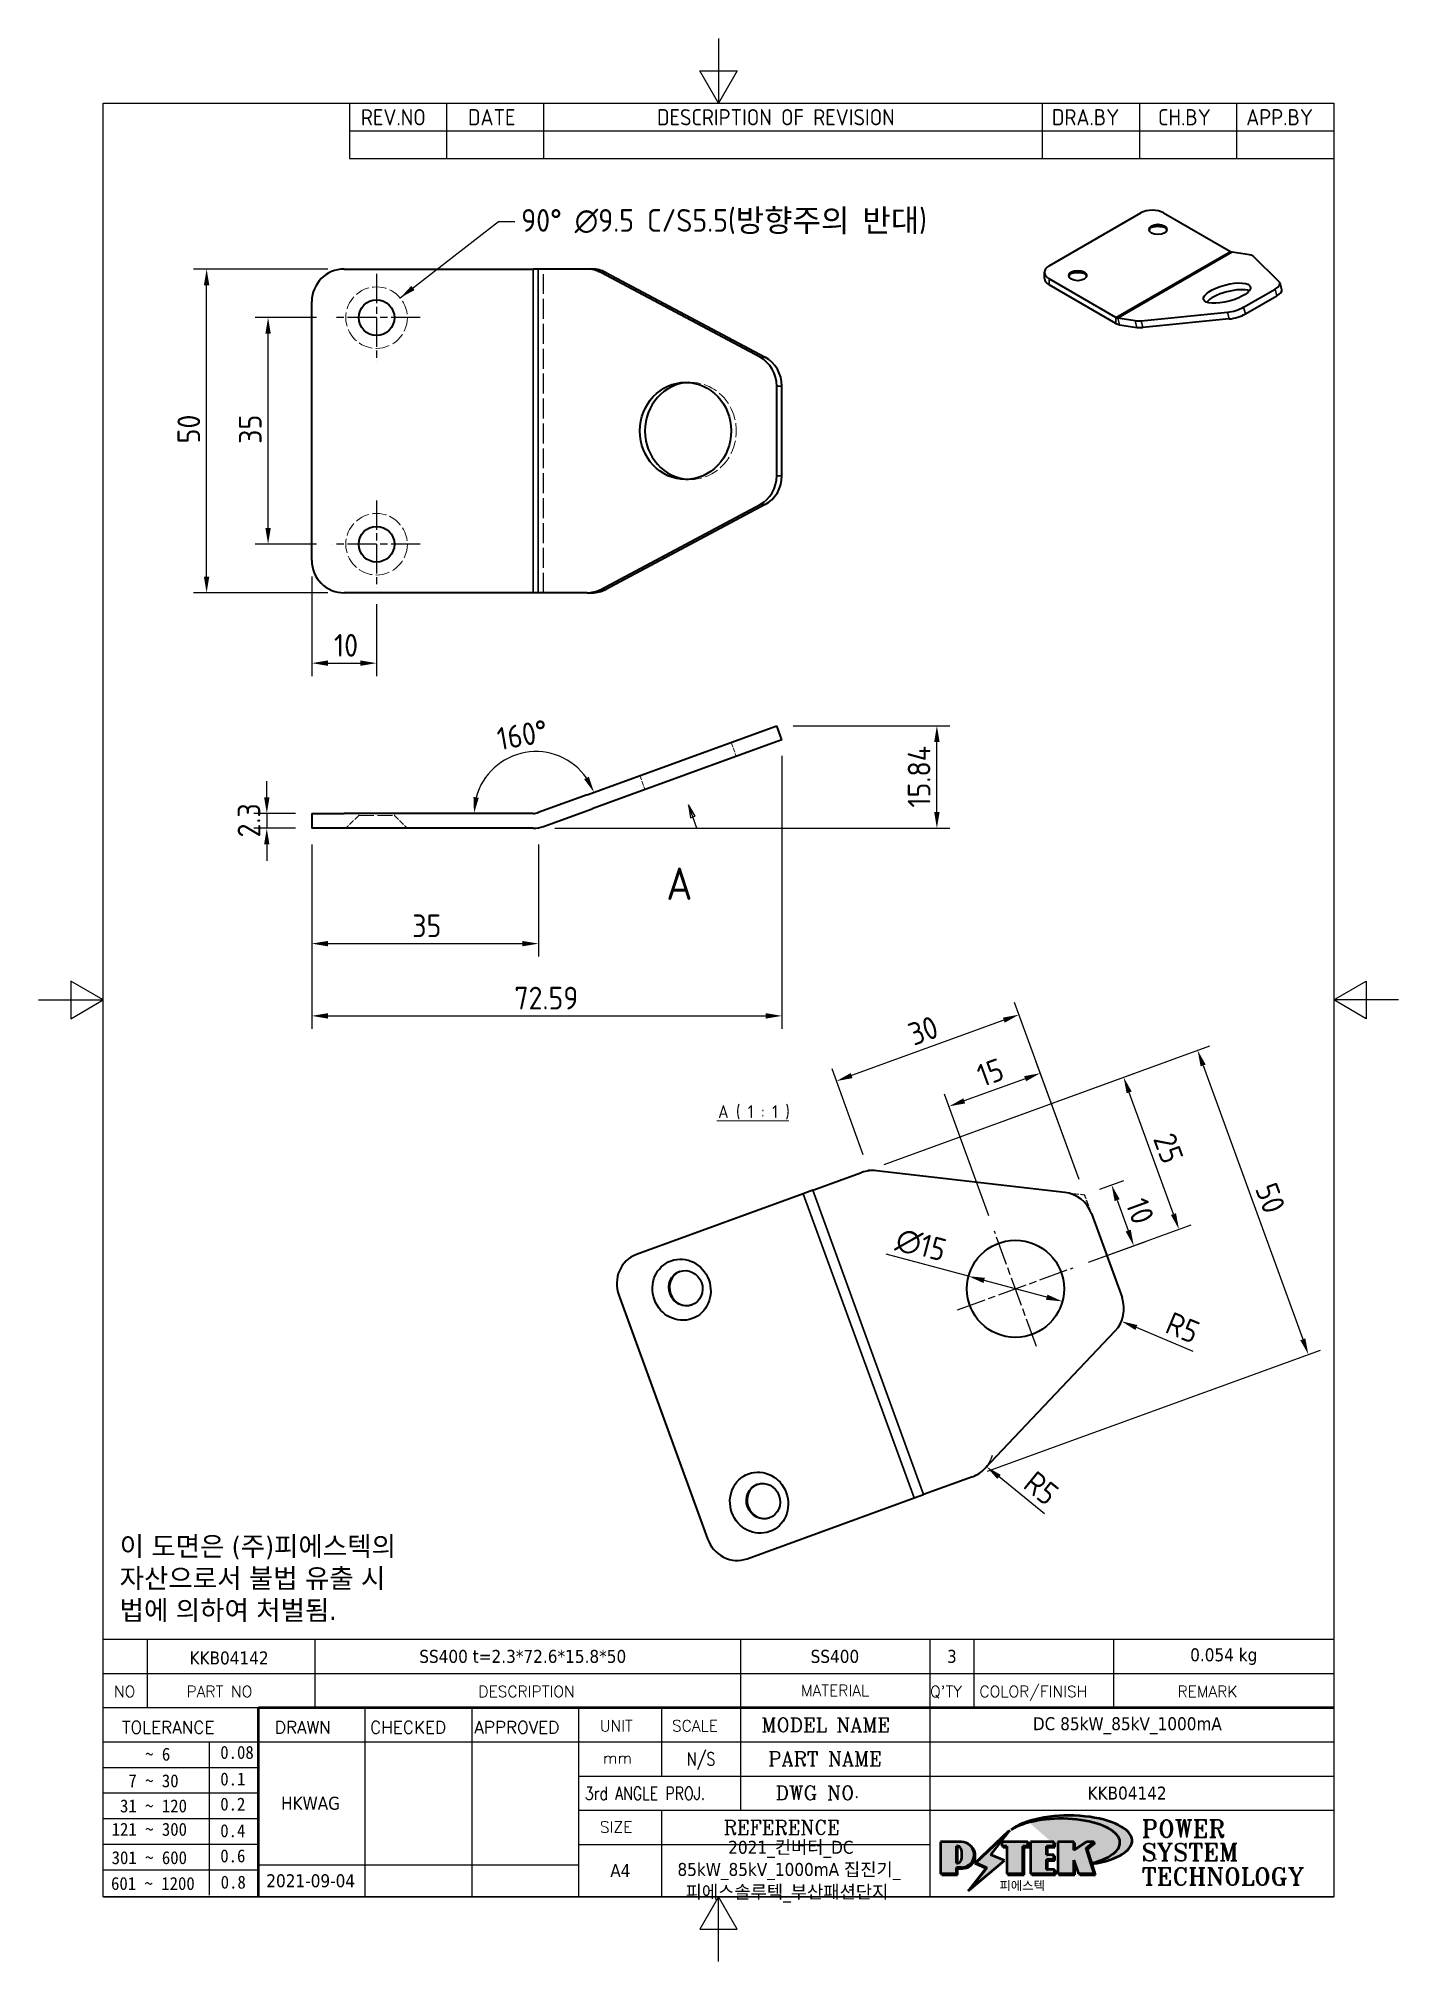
# Model space of a CAD drawing. Header units: millimetres. Extents: x 0 to 210, y 0 to 297.
import ezdxf
from ezdxf.enums import TextEntityAlignment as Align

# ---------------------------------------------------------------- set-up
doc = ezdxf.new("R2010")
doc.units = ezdxf.units.MM
doc.linetypes.add('CHAIN', pattern=[0.35429999999999995, 0.2362, -0.0295, 0.0591, -0.0295])
doc.linetypes.add('DASHED', pattern=[0.2067, 0.1654, -0.0413])
doc.layers.get('0').update_dxf_attribs({"color": 3, "lineweight": 25})
for name, color, linetype, lineweight in [('가려진 것(ISO)', 2, 'DASHED', 18), ('가려진 좁은 것(ISO)', 7, 'DASHED', 25), ('가시적인 것(ISO)', 3, 'Continuous', 40), ('가시적인 좁은 것(ISO)', 3, 'Continuous', 35), ('경계(ISO)', 7, 'Continuous', 25), ('기호(ISO)', 5, 'Continuous', 25), ('단면선(ISO)', 7, 'CHAIN', 25), ('스케치 형상(ISO)', 3, 'Continuous', 25), ('제목(ISO)', 5, 'Continuous', 50), ('중심 표식(ISO)', 1, 'Continuous', 25), ('치수(ISO)', 2, 'Continuous', 25), ('해치(ISO)', 7, 'Continuous', 18)]:
    doc.layers.add(name, color=color, linetype=linetype, lineweight=lineweight)
doc.styles.add('HAN_291', font='')
doc.styles.add('HAN_370', font='', dxfattribs={"width": 2})
doc.styles.add('ISO Proportiona M2B', font='isocp.shx')
doc.styles.add('RC_284', font='ROMANC.shx')
doc.styles.add('RC_287', font='ROMANC.shx')
doc.styles.add('RC_292', font='ROMANC.shx')
doc.styles.add('ROMANT_294', font='romant.shx')
doc.styles.add('문자 텍스트_PSTEK_POSCO', font='isocp.shx')
doc.styles.add('부품번호텍스트_PSTEK_POSCO', font='isocp.shx')
doc.styles.add('치수 텍스트_PSTEK_POSCO', font='isocp.shx')
doc.styles.add('텍스트 스타일198', font='tahoma.ttf')
doc.styles.add('텍스트 스타일333', font='ROMANC.shx', dxfattribs={"width": 0.800000011920929})
doc.styles.add('텍스트 스타일466', font='isocp.shx')
doc.styles.get('HAN_291').set_extended_font_data('GulimChe')
doc.styles.get('HAN_370').set_extended_font_data('GulimChe')
doc.dimstyles.new('치수_PSTEK_POSCO', dxfattribs={"dimtxt": 3.5, "dimasz": 2.5, "dimexe": 2, "dimexo": 2.5, "dimgap": 1, "dimtad": 1, "dimrnd": 1e-08, "dimdsep": 46, "dimtxsty": '치수 텍스트_PSTEK_POSCO', "dimcen": 0.09, "dimdle": 10, "dimclrd": 7, "dimclre": 7, "dimclrt": 2, "dimadec": 1, "dimazin": 2, "dimtfac": 1, "dimtmove": 0, "dimatfit": 3, "dimfxl": 0, "dimtolj": 1, "dimlwd": -1, "dimlwe": -1, "dimarcsym": 0})
doc.dimstyles.new('치수_PSTEK_POSCO$7', dxfattribs={"dimtxt": 3.5, "dimasz": 2.5, "dimexe": 2, "dimexo": 2.5, "dimgap": 1, "dimtad": 1, "dimrnd": 1e-08, "dimdsep": 46, "dimtxsty": '치수 텍스트_PSTEK_POSCO', "dimcen": 0.09, "dimdle": 10, "dimclrd": 7, "dimclre": 7, "dimclrt": 2, "dimadec": 1, "dimazin": 2, "dimtfac": 1, "dimtmove": 0, "dimatfit": 3, "dimfxl": 0, "dimtolj": 1, "dimlwd": -1, "dimlwe": -1, "dimarcsym": 0})

msp = doc.modelspace()

# ---------------------------------------------------------------- texts
at = {"layer": '기호(ISO)', "color": 2, "insert": (74.53216499719446, 268.7121368114888), "char_height": 3.499999940395355, "width": 74.42135750055314, "attachment_point": 4, "line_spacing_factor": 0.612500011920929, "style": '치수 텍스트_PSTEK_POSCO'}
msp.add_mtext('{90° \\fAIGDT|b0|i0;\\H3.5000;n\\fisocp|b0|i0;\\H3.5000;9.5 C/S5.5(방향주의 반대)}', dxfattribs=at)
at = {"layer": '기호(ISO)', "color": 7, "insert": (104.9438269074112, 130.0666022339054), "char_height": 2.000000029802322, "attachment_point": 7, "style": '텍스트 스타일466'}
msp.add_mtext('A ( 1 : 1 )', dxfattribs=at)
at = {"layer": '기호(ISO)', "color": 7, "insert": (12.5345017592702, 59.03223318725009), "char_height": 3.00000011920929, "width": 60.84077827472761, "attachment_point": 4, "line_spacing_factor": 0.9878842234611511, "style": '문자 텍스트_PSTEK_POSCO'}
msp.add_mtext('{\\fTahoma|b0|i0;\\H3.0000;이 도면은 (주)피에스텍의\\P자산으로서 불법 유출 시 \\P법에 의하여 처벌됨.}', dxfattribs=at)

# ---------------------------------------------------------------- blocks, each defined once
blk = doc.blocks.new('경계 Default Border')
at = {"layer": '경계(ISO)', "flags": 128}
for points in [[(105, 297.0000076293945), (105, 287.0000076293945), (102.1132469177246, 292.0000076293945), (107.8867530822754, 292.0000076293945), (105, 287.0000076293945)], [(10, 10), (10, 287.0000076293945), (200, 287.0000076293945), (200, 10), (10, 10)], [(0, 148.5000038146973), (10, 148.5000038146973), (5, 151.3867473602295), (5, 145.6132507324219), (10, 148.5000038146973)], [(210, 148.5000038146973), (200, 148.5000038146973), (205, 151.3867473602295), (205, 145.6132507324219), (200, 148.5000038146973)], [(105, 0), (105, 10), (102.1132469177246, 5), (107.8867530822754, 5), (105, 10)]]:
    blk.add_lwpolyline(points, dxfattribs=at)
blk = doc.blocks.new('제목 블록 PSTEK')
for color, points in [(252, [(317.2195697678507, 17.0593801673321), (322.0326348870767, 21.62682475217465), (322.2781991042243, 21.94392121864296), (317.0471853425802, 16.97985676345368), (318.7512090904202, 16.1899260703855), (316.0018030350395, 12.71868385740789), (316.3356552234328, 13.00206718743325), (318.9235935156908, 16.2694494742633)]), (5, [(321.6183518841322, 17.4193704504104), (319.5281351041078, 18.24969419629727), (322.4505835294948, 22.02344462252142), (317.2195697678507, 17.0593801673321), (318.9235935156908, 16.2694494742633), (316.1741874603099, 12.79820726128571)]), (1, [(324.4839107253602, 19.60711530335299), (325.2419748254881, 19.60711530335299), (325.2419748254881, 20.25857663940324), (321.2266040451076, 20.25857663940324), (321.2266040451076, 19.60711530335299), (321.9846681452406, 19.60711530335299), (321.9846681452406, 15.3430047401139), (324.4839107253602, 15.3430047401139)]), (252, [(321.9846681452406, 19.60711530335299), (321.4042753185749, 19.60711530335299), (321.4042753185749, 19.45905590879572), (321.9846681452406, 19.45905590879572)]), (252, [(324.6615819988275, 19.45905590879572), (325.4196460989604, 19.45905590879572), (325.4196460989604, 20.11051724484596), (325.2419748254881, 20.11051724484596), (325.2419748254881, 19.60711530335299), (324.4839107253602, 19.60711530335299), (324.4839107253602, 15.3430047401139), (322.1623394187076, 15.3430047401139), (322.1623394187076, 15.19494534555726), (324.6615819988275, 15.19494534555726)]), (1, [(329.2277337269622, 20.25857663940324), (325.65654113025, 20.25857663940324), (325.65654113025, 15.3430047401139), (329.3580259941756, 15.3430047401139), (329.3580259941756, 15.9944660761648), (328.1137701654877, 15.9944660761648), (328.1137701654877, 17.56360607323003), (329.2277337269622, 17.56360607323003), (329.2277337269622, 18.25543873810179), (328.1137701654877, 18.25543873810179), (328.1137701654877, 19.60711530335299), (329.2277337269622, 19.60711530335299)]), (252, [(328.2914414389548, 19.45905590879572), (329.4054050004294, 19.45905590879572), (329.4054050004294, 20.11051724484596), (329.2277337269622, 20.11051724484596), (329.2277337269622, 19.60711530335299), (328.1137701654877, 19.60711530335299), (328.1137701654877, 18.25543873810179), (328.2914414389548, 18.25543873810179)]), (252, [(328.2914414389548, 17.41554667867274), (329.4054050004294, 17.41554667867274), (329.4054050004294, 18.10737934354514), (329.2277337269622, 18.10737934354514), (329.2277337269622, 17.56360607323003), (328.1137701654877, 17.56360607323003), (328.1137701654877, 15.9944660761648), (328.2914414389548, 15.9944660761648)]), (1, [(332.3312149849806, 20.25857663940324), (329.8592894925411, 20.25857663940324), (329.8592894925411, 15.3430047401139), (332.3312149849806, 15.3430047401139), (332.3312149849806, 17.4318630164523), (333.0701931098801, 15.3430047401139), (335.4855464857051, 15.3430047401139), (334.2514536401189, 19.30614745124769), (335.4379594596742, 20.25857663940324), (334.3071782107978, 20.25857663940324), (332.3312149849806, 18.99741471888304)]), (252, [(332.5088862584528, 20.1105172448466), (332.3312149849806, 20.1105172448466), (332.3312149849806, 18.99741471888368), (332.5088862584528, 19.11081371413894)]), (252, [(335.6156307331414, 20.11051724484596), (335.2535118015555, 20.11051724484596), (334.2514536401189, 19.30614745124769), (335.4855464857051, 15.3430047401139), (333.1954852176545, 15.3430047401139), (333.2478643833523, 15.19494534555726), (335.6632177591723, 15.19494534555726), (334.4291249135862, 19.15808805669106)]), (252, [(329.5356972676428, 15.8464066816075), (329.3580259941756, 15.8464066816075), (329.3580259941756, 15.3430047401139), (325.8342124037171, 15.3430047401139), (325.8342124037171, 15.19494534555726), (329.5356972676428, 15.19494534555726)]), (252, [(332.5088862584528, 16.92964231796647), (332.3312149849806, 17.43186301645164), (332.3312149849806, 15.3430047401139), (330.0369607660135, 15.3430047401139), (330.0369607660135, 15.19494534555726), (332.5088862584528, 15.19494534555726)])]:
    blk.add_hatch(color=color).paths.add_polyline_path(points)
h = blk.add_hatch(color=1)
edge = h.paths.add_edge_path(flags=0)
edge.add_line((314.2242174273352, 19.60711530335299), (314.2242174273352, 17.00126995915134))
edge.add_line((314.2242174273352, 17.00126995915134), (314.3485873187598, 17.00126995915134))
edge.add_arc((314.3485873187598, 17.6527312952023), 0.6514613360509371, 270, 360)
edge.add_line((315.0000486548106, 17.6527312952023), (315.0000486548106, 18.95565396730211))
edge.add_arc((314.3485873187598, 18.95565396730212), 0.6514613360508712, 0, 90)
edge.add_line((314.3485873187598, 19.60711530335299), (314.2242174273352, 19.60711530335299))
edge = h.paths.add_edge_path()
edge.add_arc((314.9847713324306, 18.28938669179658), 1.969189947606664, 269.9999999999959, 450)
edge.add_line((314.9847713324306, 20.25857663940318), (311.7664314776902, 20.25857663940324))
edge.add_line((311.7664314776902, 20.25857663940324), (311.7664314776902, 15.3430047401139))
edge.add_line((311.7664314776902, 15.3430047401139), (314.2242174273352, 15.3430047401139))
edge.add_line((314.2242174273352, 15.3430047401139), (314.2242174273352, 16.32019674418991))
edge.add_line((314.2242174273352, 16.32019674418991), (314.9847713324307, 16.32019674418991))
h = blk.add_hatch(color=252)
edge = h.paths.add_edge_path()
edge.add_arc((314.9847713324309, 18.28938669179657), 1.969189947606666, 270, 406.8278729790604)
edge.add_arc((315.1624426058984, 18.1413272972396), 1.969189947606962, -90, 53.560984836317004, ccw=False)
edge.add_line((315.1624426058984, 16.17213734963263), (314.4018887008024, 16.17213734963263))
edge.add_line((314.4018887008024, 16.17213734963263), (314.4018887008024, 15.19494534555726))
edge.add_line((314.4018887008024, 15.19494534555726), (311.9441027511573, 15.19494534555726))
edge.add_line((311.9441027511573, 15.19494534555726), (311.9441027511573, 15.3430047401139))
edge.add_line((311.9441027511573, 15.3430047401139), (314.2242174273352, 15.3430047401139))
edge.add_line((314.2242174273352, 15.3430047401139), (314.2242174273352, 16.32019674418991))
edge.add_line((314.2242174273352, 16.32019674418991), (314.9847713324309, 16.32019674418991))
h = blk.add_hatch(color=252)
edge = h.paths.add_edge_path()
edge.add_line((314.4018887008024, 19.45905590879572), (314.5262585922315, 19.45905590879572))
edge.add_arc((314.5262585922314, 18.80759457274939), 0.6514613360463194, 60.4189348879147, 90.00000000000318, ccw=False)
edge.add_arc((314.3485873187602, 18.95565396730057), 0.6514613360524251, 39.96992292766206, 90.00000000009999)
edge.add_line((314.3485873187591, 19.60711530335307), (314.2242174273352, 19.60711530335298))
edge.add_line((314.2242174273352, 19.60711530335299), (314.2242174273352, 17.00126995915134))
edge.add_line((314.2242174273352, 17.00126995915134), (314.3485873187591, 17.00126995915134))
edge.add_arc((314.3485873187568, 17.652731295233), 0.6514613360816299, 270.0000000002, 274.6930825552478)
edge.add_line((314.4018887008024, 17.0034541317032), (314.4018887008024, 19.45905590879572))
at = {"layer": '해치(ISO)', "true_color": 0x27d1fc}
h = blk.add_hatch(color=140, dxfattribs=at)
edge = h.paths.add_edge_path()
edge.add_ellipse((330.3660919371412, 20.15576403068321), major_axis=(9.100907360794343, 0), ratio=0.4069904968023172, start_angle=301.3098473703837, end_angle=507.7436900681698)
edge.add_ellipse((331.5340919371412, 20.4634168429492), major_axis=(-9.82350664112931, 0), ratio=0.3942600559756514, start_angle=111.51207141178469, end_angle=334.47025347086895, ccw=False)
edge.add_line((335.1363447531188, 16.8601935978785), (335.0955236905705, 16.99119398620872))
at = {"color": 180}
for p, q in [((182.475792979055, 11.79100474011392), (182.4757929790549, 51.56524660363496)), ((182.4757929790549, 51.56524660363496), (372.4757929537551, 51.56524660363496)), ((189.2651435055721, 51.56524660363496), (189.2651435055722, 41.00524660363494)), ((215.2152739891528, 41.00524660363494), (215.2152739891528, 51.56524660363496)), ((280.8758854511282, 51.56524660363496), (280.8758854511282, 41.00524660363494)), ((310.0881549537552, 51.56524660363496), (310.0881549537553, 41.00524660363494)), ((316.9044520275131, 51.56524660363496), (316.9044520275127, 41.00524660363494)), ((338.4566026226726, 51.56524660363496), (338.4566026226727, 41.00524660363494)), ((372.4757929537551, 51.56524660363496), (372.4757929537551, 11.79100474011389)), ((182.475792979055, 46.2852466036349), (372.4757929537551, 46.28524660363492)), ((182.475792979055, 41.00524660363493), (206.451475290024, 41.00524660363493)), ((222.9401812389276, 11.79100474011392), (222.9401812389276, 41.00524660363494)), ((239.4288871878316, 11.79100474011392), (239.4288871878316, 41.00524660363494)), ((255.9175931367356, 11.79100474011392), (255.9175931367356, 41.00524660363494)), ((268.6918866058747, 41.00524660363494), (268.6918866058747, 30.44524660363498)), ((280.8758854511282, 41.00524660363494), (280.8758854511282, 25.16524660363502)), ((310.088154953755, 41.00524660363494), (310.088154953755, 11.79100474011392)), ((182.475792979055, 35.72524660363497), (206.451475290024, 35.72524660363497)), ((198.8621818849491, 12.02524660363491), (198.8621818849491, 35.72524660363497)), ((206.451475290024, 35.72524660363497), (372.4757929537551, 35.72524660363497)), ((182.475792979055, 31.77524660363492), (206.451475290024, 31.77524660363492)), ((255.917593136736, 30.44524660363498), (372.4757929537552, 30.44524660363501)), ((182.475792979055, 27.82524660363487), (206.451475290024, 27.82524660363487)), ((182.475792979055, 23.87524660363505), (206.451475290024, 23.87524660363505)), ((255.9175931367359, 25.16524660363502), (372.4757929537552, 25.165246603635)), ((268.6918866058744, 25.16524660363502), (268.6918866058744, 11.79100474011392)), ((182.475792979055, 19.92524660363478), (206.451475290024, 19.92524660363478)), ((255.9175931367359, 19.88524660363481), (310.0881549537553, 19.88524660363481)), ((182.475792979055, 15.97524660363496), (206.451475290024, 15.97524660363496)), ((206.451475290024, 16.74100474011396), (255.9175931367359, 16.74100474011396)), ((182.475792979055, 11.79100474011392), (372.4757929537551, 11.79100474011389))]:
    blk.add_line(p, q, dxfattribs=at)
at = {"color": 7, "lineweight": 50}
for p, q in [((206.4514752900237, 11.79100474011392), (206.4514752900237, 41.00524660363494)), ((206.451475290024, 41.00524660363494), (372.4757929537551, 41.00524660363496))]:
    blk.add_line(p, q, dxfattribs=at)
at = {"color": 7}
for p, q in [((322.2781991042243, 21.94392121864296), (317.0471853425802, 16.97985676345368)), ((322.4505835294948, 22.02344462252142), (317.2195697678507, 17.0593801673321)), ((317.2195697678507, 17.0593801673321), (322.0326348870767, 21.62682475217465)), ((319.5281351041078, 18.24969419629727), (322.4505835294948, 22.02344462252142)), ((322.0326348870767, 21.62682475217465), (322.2781991042243, 21.94392121864296)), ((311.7664314776902, 20.25900474011391), (311.7664314776902, 15.34300474011391)), ((314.9847713324309, 20.25857663940324), (311.7664314776902, 20.25857663940324)), ((314.9847713324309, 20.25857663940324), (311.7664314776902, 20.25857663940324)), ((311.7664314776902, 20.25857663940324), (311.7664314776902, 15.3430047401139)), ((314.2242174273352, 17.00126995915134), (314.2242174273352, 19.60711530335299)), ((314.2242174273352, 19.60711530335299), (314.3485873187591, 19.60711530335299)), ((314.3485873187591, 19.60711530335299), (314.2242174273352, 19.60711530335299)), ((314.2242174273352, 19.60711530335299), (314.2242174273352, 17.00126995915134)), ((314.2242174273352, 17.00126995915134), (314.2242174273352, 19.60711530335299)), ((314.2242174273352, 19.60711530335299), (314.3485873187591, 19.60711530335299)), ((314.4018887008024, 19.45905590879572), (314.5262585922314, 19.45905590879572)), ((314.4018887008024, 17.0034541317032), (314.4018887008024, 19.45905590879572)), ((315.0000486548106, 18.95565396730275), (315.0000486548106, 17.65273129520161)), ((315.0000486548106, 18.95565396730275), (315.0000486548106, 17.65273129520161)), ((321.6183518841322, 17.4193704504104), (319.5281351041078, 18.24969419629727)), ((325.2419748254881, 20.25857663940324), (321.2266040451076, 20.25857663940324)), ((321.2266040451076, 20.25857663940324), (321.2266040451076, 19.60711530335299)), ((325.2419748254881, 20.25857663940324), (321.2266040451076, 20.25857663940324)), ((321.2266040451076, 20.25857663940324), (321.2266040451076, 19.60711530335299)), ((321.2266040451076, 19.60711530335299), (321.9846681452406, 19.60711530335299)), ((321.2266040451076, 19.60711530335299), (321.9846681452406, 19.60711530335299)), ((321.4042753185749, 19.60711530335299), (321.4042753185749, 19.45905590879572)), ((321.9846681452406, 19.60711530335299), (321.4042753185749, 19.60711530335299)), ((321.4042753185749, 19.45905590879572), (321.9846681452406, 19.45905590879572)), ((321.9846681452406, 19.60711530335299), (321.9846681452406, 15.3430047401139)), ((321.9846681452406, 19.45905590879572), (321.9846681452406, 19.60711530335299)), ((321.9846681452406, 19.60711530335299), (321.9846681452406, 15.3430047401139)), ((324.4839107253602, 19.60711530335299), (325.2419748254881, 19.60711530335299)), ((324.4839107253602, 15.3430047401139), (324.4839107253602, 19.60711530335299)), ((325.2419748254881, 19.60711530335299), (324.4839107253602, 19.60711530335299)), ((324.4839107253602, 19.60711530335299), (324.4839107253602, 15.3430047401139)), ((324.4839107253602, 19.60711530335299), (325.2419748254881, 19.60711530335299)), ((324.4839107253602, 15.3430047401139), (324.4839107253602, 19.60711530335299)), ((324.6615819988275, 19.45905590879572), (325.4196460989604, 19.45905590879572)), ((324.6615819988275, 15.19494534555726), (324.6615819988275, 19.45905590879572)), ((325.2419748254881, 19.60711530335299), (325.2419748254881, 20.25857663940324)), ((325.2419748254881, 19.60711530335299), (325.2419748254881, 20.25857663940324)), ((325.4196460989604, 20.11051724484596), (325.2419748254881, 20.11051724484596)), ((325.2419748254881, 20.11051724484596), (325.2419748254881, 19.60711530335299)), ((325.4196460989604, 19.45905590879572), (325.4196460989604, 20.11051724484596)), ((329.2277337269622, 20.25857663940324), (325.65654113025, 20.25857663940324)), ((325.65654113025, 20.25857663940324), (325.65654113025, 15.3430047401139)), ((325.65654113025, 20.25857663940324), (325.65654113025, 15.3430047401139)), ((329.2277337269622, 20.25857663940324), (325.65654113025, 20.25857663940324)), ((328.1137701654877, 18.25543873810179), (328.1137701654877, 19.60711530335299)), ((328.1137701654877, 19.60711530335299), (329.2277337269622, 19.60711530335299)), ((329.2277337269622, 19.60711530335299), (328.1137701654877, 19.60711530335299)), ((328.1137701654877, 19.60711530335299), (328.1137701654877, 18.25543873810179)), ((328.1137701654877, 18.25543873810179), (328.1137701654877, 19.60711530335299)), ((328.1137701654877, 19.60711530335299), (329.2277337269622, 19.60711530335299)), ((329.2277337269622, 18.25543873810179), (328.1137701654877, 18.25543873810179)), ((328.1137701654877, 18.25543873810179), (328.2914414389548, 18.25543873810179)), ((329.2277337269622, 18.25543873810179), (328.1137701654877, 18.25543873810179)), ((328.2914414389548, 18.25543873810179), (328.2914414389548, 19.45905590879572)), ((328.2914414389548, 19.45905590879572), (329.4054050004294, 19.45905590879572)), ((329.2277337269622, 19.60711530335299), (329.2277337269622, 20.25857663940324)), ((329.2277337269622, 19.60711530335299), (329.2277337269622, 20.25857663940324)), ((329.4054050004294, 20.11051724484596), (329.2277337269622, 20.11051724484596)), ((329.2277337269622, 20.11051724484596), (329.2277337269622, 19.60711530335299)), ((329.2277337269622, 17.56360607323003), (329.2277337269622, 18.25543873810179)), ((329.2277337269622, 17.56360607323003), (329.2277337269622, 18.25543873810179)), ((329.4054050004294, 18.10737934354514), (329.2277337269622, 18.10737934354514)), ((329.2277337269622, 18.10737934354514), (329.2277337269622, 17.56360607323003)), ((329.4054050004294, 19.45905590879572), (329.4054050004294, 20.11051724484596)), ((329.4054050004294, 17.41554667867274), (329.4054050004294, 18.10737934354514)), ((332.3312149849806, 20.25857663940324), (329.8592894925411, 20.25857663940324)), ((329.8592894925411, 20.25857663940324), (329.8592894925411, 15.3430047401139)), ((329.8592894925411, 20.25857663940324), (329.8592894925411, 15.3430047401139)), ((332.3312149849806, 20.25857663940324), (329.8592894925411, 20.25857663940324)), ((334.3071782107978, 20.25857663940324), (332.3312149849806, 18.99741471888304)), ((332.3312149849806, 18.99741471888304), (332.3312149849806, 20.25857663940324)), ((334.3071782107978, 20.25857663940324), (332.3312149849806, 18.99741471888304)), ((332.3312149849806, 18.99741471888304), (332.3312149849806, 20.25857663940324)), ((332.5088862584528, 20.1105172448466), (332.3312149849806, 20.1105172448466)), ((332.3312149849806, 20.1105172448466), (332.3312149849806, 18.99741471888368)), ((332.3312149849806, 18.99741471888368), (332.5088862584528, 19.11081371413894)), ((332.5088862584528, 19.11081371413894), (332.5088862584528, 20.1105172448466)), ((334.2514536401189, 19.30614745124769), (335.4379594596742, 20.25857663940324)), ((334.2514536401189, 19.30614745124769), (335.4379594596742, 20.25857663940324)), ((335.2535118015555, 20.11051724484596), (334.2514536401189, 19.30614745124769)), ((335.4855464857051, 15.3430047401139), (334.2514536401189, 19.30614745124769)), ((334.2514536401189, 19.30614745124769), (335.4855464857051, 15.3430047401139)), ((335.4855464857051, 15.3430047401139), (334.2514536401189, 19.30614745124769)), ((335.4379594596742, 20.25857663940324), (334.3071782107978, 20.25857663940324)), ((335.4379594596742, 20.25857663940324), (334.3071782107978, 20.25857663940324)), ((334.4291249135862, 19.15808805669104), (335.6156307331414, 20.11051724484596)), ((335.6632177591723, 15.19494534555726), (334.4291249135862, 19.15808805669104)), ((335.6156307331414, 20.11051724484596), (335.2535118015555, 20.11051724484596)), ((311.7664314776902, 15.3430047401139), (314.2242174273352, 15.3430047401139)), ((311.7664314776902, 15.3430047401139), (314.2242174273352, 15.3430047401139)), ((314.2242174273352, 15.3430047401139), (311.9441027511573, 15.3430047401139)), ((311.9441027511573, 15.3430047401139), (311.9441027511573, 15.19494534555726)), ((311.9441027511573, 15.19494534555726), (314.4018887008024, 15.19494534555726)), ((314.3485873187591, 17.00126995915134), (314.2242174273352, 17.00126995915134)), ((314.2242174273352, 17.00126995915134), (314.3485873187591, 17.00126995915134)), ((314.3485873187591, 17.00126995915134), (314.2242174273352, 17.00126995915134)), ((314.2242174273352, 16.32019674418991), (314.9847713324309, 16.32019674418991)), ((314.2242174273352, 15.3430047401139), (314.2242174273352, 16.32019674418991)), ((314.9847713324309, 16.32019674418991), (314.2242174273352, 16.32019674418991)), ((314.2242174273352, 16.32019674418991), (314.2242174273352, 15.3430047401139)), ((314.2242174273352, 16.32019674418991), (314.9847713324309, 16.32019674418991)), ((314.2242174273352, 15.3430047401139), (314.2242174273352, 16.32019674418991)), ((314.4018887008024, 16.17213734963263), (315.162442605898, 16.17213734963263)), ((314.4018887008024, 15.19494534555726), (314.4018887008024, 16.17213734963263)), ((318.7512090904202, 16.1899260703855), (316.0018030350395, 12.71868385740789)), ((316.1741874603099, 12.79820726128571), (321.6183518841322, 17.4193704504104)), ((318.9235935156908, 16.2694494742633), (316.1741874603099, 12.79820726128571)), ((316.3356552234328, 13.00206718743325), (318.9235935156908, 16.2694494742633)), ((317.0471853425802, 16.97985676345368), (318.7512090904202, 16.1899260703855)), ((318.9235935156908, 16.2694494742633), (317.2195697678507, 17.0593801673321)), ((317.2195697678507, 17.0593801673321), (318.9235935156908, 16.2694494742633)), ((321.9846681452406, 15.3430047401139), (324.4839107253602, 15.3430047401139)), ((321.9846681452406, 15.3430047401139), (324.4839107253602, 15.3430047401139)), ((324.4839107253602, 15.3430047401139), (322.1623394187076, 15.3430047401139)), ((322.1623394187076, 15.3430047401139), (322.1623394187076, 15.19494534555726)), ((322.1623394187076, 15.19494534555726), (324.6615819988275, 15.19494534555726)), ((325.65654113025, 15.3430047401139), (329.3580259941756, 15.3430047401139)), ((325.65654113025, 15.3430047401139), (329.3580259941756, 15.3430047401139)), ((329.3580259941756, 15.3430047401139), (325.8342124037171, 15.3430047401139)), ((325.8342124037171, 15.3430047401139), (325.8342124037171, 15.19494534555726)), ((325.8342124037171, 15.19494534555726), (329.5356972676428, 15.19494534555726)), ((328.1137701654877, 17.56360607323003), (329.2277337269622, 17.56360607323003)), ((328.1137701654877, 15.9944660761648), (328.1137701654877, 17.56360607323003)), ((329.2277337269622, 17.56360607323003), (328.1137701654877, 17.56360607323003)), ((328.1137701654877, 17.56360607323003), (328.1137701654877, 15.9944660761648)), ((328.1137701654877, 17.56360607323003), (329.2277337269622, 17.56360607323003)), ((328.1137701654877, 15.9944660761648), (328.1137701654877, 17.56360607323003)), ((329.3580259941756, 15.9944660761648), (328.1137701654877, 15.9944660761648)), ((328.1137701654877, 15.9944660761648), (328.2914414389548, 15.9944660761648)), ((329.3580259941756, 15.9944660761648), (328.1137701654877, 15.9944660761648)), ((328.2914414389548, 15.9944660761648), (328.2914414389548, 17.41554667867274)), ((328.2914414389548, 17.41554667867274), (329.4054050004294, 17.41554667867274)), ((329.3580259941756, 15.3430047401139), (329.3580259941756, 15.9944660761648)), ((329.3580259941756, 15.3430047401139), (329.3580259941756, 15.9944660761648)), ((329.5356972676428, 15.8464066816075), (329.3580259941756, 15.8464066816075)), ((329.3580259941756, 15.8464066816075), (329.3580259941756, 15.3430047401139)), ((329.5356972676428, 15.19494534555726), (329.5356972676428, 15.8464066816075)), ((329.8592894925411, 15.3430047401139), (332.3312149849806, 15.3430047401139)), ((329.8592894925411, 15.3430047401139), (332.3312149849806, 15.3430047401139)), ((332.3312149849806, 15.3430047401139), (330.0369607660135, 15.3430047401139)), ((330.0369607660135, 15.3430047401139), (330.0369607660135, 15.19494534555726)), ((330.0369607660135, 15.19494534555726), (332.5088862584528, 15.19494534555726)), ((332.3312149849806, 17.4318630164523), (333.0701931098801, 15.3430047401139)), ((332.3312149849806, 15.3430047401139), (332.3312149849806, 17.4318630164523)), ((332.5088862584528, 16.92964231796647), (332.3312149849806, 17.43186301645164)), ((332.3312149849806, 17.43186301645164), (332.3312149849806, 15.3430047401139)), ((332.3312149849806, 17.4318630164523), (333.0701931098801, 15.3430047401139)), ((332.3312149849806, 15.3430047401139), (332.3312149849806, 17.4318630164523)), ((332.5088862584528, 15.19494534555726), (332.5088862584528, 16.92964231796647)), ((333.0701931098801, 15.3430047401139), (335.4855464857051, 15.3430047401139)), ((333.0701931098801, 15.3430047401139), (335.4855464857051, 15.3430047401139)), ((335.4855464857051, 15.3430047401139), (333.1954852176545, 15.3430047401139)), ((333.1954852176545, 15.3430047401139), (333.2478643833523, 15.19494534555726)), ((333.2478643833523, 15.19494534555726), (335.6632177591723, 15.19494534555726)), ((345.0447381189468, 17.50375595811051), (344.9867755289346, 17.689895936919)), ((316.0018030350395, 12.71868385740789), (316.3356552234328, 13.00206718743325))]:
    blk.add_line(p, q, dxfattribs=at)
at = {"color": 5}
for p, q in [((322.4505835294948, 22.02344462252142), (317.2195697678507, 17.0593801673321)), ((319.5281351041078, 18.24969419629727), (322.4505835294948, 22.02344462252142)), ((321.6183518841322, 17.4193704504104), (319.5281351041078, 18.24969419629727)), ((316.1741874603099, 12.79820726128571), (321.6183518841322, 17.4193704504104)), ((318.9235935156908, 16.2694494742633), (316.1741874603099, 12.79820726128571)), ((317.2195697678507, 17.0593801673321), (318.9235935156908, 16.2694494742633))]:
    blk.add_line(p, q, dxfattribs=at)
at = {"color": 1}
for p, q in [((314.9847713324309, 20.25857663940324), (311.7664314776902, 20.25857663940324)), ((311.7664314776902, 20.25857663940324), (311.7664314776902, 15.3430047401139)), ((314.2242174273352, 17.00126995915134), (314.2242174273352, 19.60711530335299)), ((314.2242174273352, 19.60711530335299), (314.3485873187591, 19.60711530335299)), ((315.0000486548106, 18.95565396730275), (315.0000486548106, 17.65273129520161)), ((325.2419748254881, 20.25857663940324), (321.2266040451076, 20.25857663940324)), ((321.2266040451076, 20.25857663940324), (321.2266040451076, 19.60711530335299)), ((321.2266040451076, 19.60711530335299), (321.9846681452406, 19.60711530335299)), ((321.9846681452406, 19.60711530335299), (321.9846681452406, 15.3430047401139)), ((324.4839107253602, 19.60711530335299), (325.2419748254881, 19.60711530335299)), ((324.4839107253602, 15.3430047401139), (324.4839107253602, 19.60711530335299)), ((325.2419748254881, 19.60711530335299), (325.2419748254881, 20.25857663940324)), ((329.2277337269622, 20.25857663940324), (325.65654113025, 20.25857663940324)), ((325.65654113025, 20.25857663940324), (325.65654113025, 15.3430047401139)), ((328.1137701654877, 18.25543873810179), (328.1137701654877, 19.60711530335299)), ((328.1137701654877, 19.60711530335299), (329.2277337269622, 19.60711530335299)), ((329.2277337269622, 18.25543873810179), (328.1137701654877, 18.25543873810179)), ((329.2277337269622, 19.60711530335299), (329.2277337269622, 20.25857663940324)), ((329.2277337269622, 17.56360607323003), (329.2277337269622, 18.25543873810179)), ((332.3312149849806, 20.25857663940324), (329.8592894925411, 20.25857663940324)), ((329.8592894925411, 20.25857663940324), (329.8592894925411, 15.3430047401139)), ((334.3071782107978, 20.25857663940324), (332.3312149849806, 18.99741471888304)), ((332.3312149849806, 18.99741471888304), (332.3312149849806, 20.25857663940324)), ((334.2514536401189, 19.30614745124769), (335.4379594596742, 20.25857663940324)), ((335.4855464857051, 15.3430047401139), (334.2514536401189, 19.30614745124769)), ((335.4379594596742, 20.25857663940324), (334.3071782107978, 20.25857663940324)), ((311.7664314776902, 15.3430047401139), (314.2242174273352, 15.3430047401139)), ((314.3485873187591, 17.00126995915134), (314.2242174273352, 17.00126995915134)), ((314.2242174273352, 16.32019674418991), (314.9847713324309, 16.32019674418991)), ((314.2242174273352, 15.3430047401139), (314.2242174273352, 16.32019674418991)), ((321.9846681452406, 15.3430047401139), (324.4839107253602, 15.3430047401139)), ((325.65654113025, 15.3430047401139), (329.3580259941756, 15.3430047401139)), ((328.1137701654877, 17.56360607323003), (329.2277337269622, 17.56360607323003)), ((328.1137701654877, 15.9944660761648), (328.1137701654877, 17.56360607323003)), ((329.3580259941756, 15.9944660761648), (328.1137701654877, 15.9944660761648)), ((329.3580259941756, 15.3430047401139), (329.3580259941756, 15.9944660761648)), ((329.8592894925411, 15.3430047401139), (332.3312149849806, 15.3430047401139)), ((332.3312149849806, 17.4318630164523), (333.0701931098801, 15.3430047401139)), ((332.3312149849806, 15.3430047401139), (332.3312149849806, 17.4318630164523)), ((333.0701931098801, 15.3430047401139), (335.4855464857051, 15.3430047401139))]:
    blk.add_line(p, q, dxfattribs=at)
at = {"color": 7}
for centre, radius, start, end in [((314.3485873187598, 18.95565396730211), 0.6514613360508712, 0, 90), ((314.3485873187602, 18.95565396730057), 0.6514613360524251, 39.96992292766117, 90), ((314.3485873187598, 18.95565396730212), 0.6514613360508712, 0, 90), ((314.5262585922314, 18.80759457274939), 0.6514613360463193, 60.41893488791137, 90), ((314.9847713324309, 18.28938669179658), 1.969189947606665, 270, 90), ((314.9847713324309, 18.28938669179658), 1.969189947606665, 270, 90), ((314.9847713324307, 18.2893866917965), 1.969189947606594, 270, 46.82787297909833), ((315.1624426058984, 18.1413272972396), 1.969189947606961, 270, 53.56098483636067), ((314.3485873187597, 17.65273129520228), 0.6514613360509381, 270, 0), ((314.3485873187598, 17.6527312952023), 0.6514613360509381, 270, 0), ((314.3485873187568, 17.652731295233), 0.6514613360816299, 270, 274.6930825552478)]:
    blk.add_arc(centre, radius, start, end, dxfattribs=at)
at = {"color": 1}
for centre, radius, start, end in [((314.3485873187598, 18.95565396730211), 0.6514613360508712, 0, 90), ((314.9847713324309, 18.28938669179657), 1.969189947606665, 270, 90), ((314.3485873187598, 17.6527312952023), 0.6514613360509381, 270, 0)]:
    blk.add_arc(centre, radius, start, end, dxfattribs=at)
at = {"layer": '제목(ISO)', "lineweight": 18}
blk.add_line((182.475792979055, 35.72500474011393), (182.475792979055, 11.79100474011392), dxfattribs=at)
at = {"layer": '제목(ISO)'}
for p, q in [((322.2781991042243, 21.94392121864296), (317.0471853425802, 16.97985676345368)), ((322.4505835294948, 22.02344462252142), (317.2195697678507, 17.0593801673321)), ((317.2195697678507, 17.0593801673321), (322.0326348870767, 21.62682475217465)), ((319.5281351041078, 18.24969419629727), (322.4505835294948, 22.02344462252142)), ((322.0326348870767, 21.62682475217465), (322.2781991042243, 21.94392121864296)), ((314.9847713324306, 20.25857663940324), (311.7664314776902, 20.25857663940324)), ((311.7664314776902, 20.25857663940324), (311.7664314776902, 15.3430047401139)), ((314.2242174273352, 17.00126995915134), (314.2242174273352, 19.60711530335299)), ((314.2242174273352, 19.60711530335299), (314.3485873187598, 19.60711530335299)), ((314.3485873187591, 19.60711530335299), (314.2242174273352, 19.60711530335299)), ((314.2242174273352, 19.60711530335299), (314.2242174273352, 17.00126995915134)), ((314.4018887008024, 19.45905590879572), (314.5262585922314, 19.45905590879572)), ((314.4018887008024, 17.0034541317032), (314.4018887008024, 19.45905590879572)), ((315.0000486548106, 18.95565396730211), (315.0000486548106, 17.6527312952023)), ((321.6183518841322, 17.4193704504104), (319.5281351041078, 18.24969419629727)), ((325.2419748254881, 20.25857663940324), (321.2266040451076, 20.25857663940324)), ((321.2266040451076, 20.25857663940324), (321.2266040451076, 19.60711530335299)), ((321.2266040451076, 19.60711530335299), (321.9846681452406, 19.60711530335299)), ((321.9846681452406, 19.60711530335299), (321.4042753185749, 19.60711530335299)), ((321.4042753185749, 19.60711530335299), (321.4042753185749, 19.45905590879572)), ((321.4042753185749, 19.45905590879572), (321.9846681452406, 19.45905590879572)), ((321.9846681452406, 19.60711530335299), (321.9846681452406, 15.3430047401139)), ((321.9846681452406, 19.45905590879572), (321.9846681452406, 19.60711530335299)), ((324.4839107253602, 19.60711530335299), (325.2419748254881, 19.60711530335299)), ((324.4839107253602, 15.3430047401139), (324.4839107253602, 19.60711530335299)), ((325.2419748254881, 19.60711530335299), (324.4839107253602, 19.60711530335299)), ((324.4839107253602, 19.60711530335299), (324.4839107253602, 15.3430047401139)), ((324.6615819988275, 19.45905590879572), (325.4196460989604, 19.45905590879572)), ((324.6615819988275, 15.19494534555726), (324.6615819988275, 19.45905590879572)), ((325.2419748254881, 19.60711530335299), (325.2419748254881, 20.25857663940324)), ((325.4196460989604, 20.11051724484596), (325.2419748254881, 20.11051724484596)), ((325.2419748254881, 20.11051724484596), (325.2419748254881, 19.60711530335299)), ((325.4196460989604, 19.45905590879572), (325.4196460989604, 20.11051724484596)), ((329.2277337269622, 20.25857663940324), (325.65654113025, 20.25857663940324)), ((325.65654113025, 20.25857663940324), (325.65654113025, 15.3430047401139)), ((328.1137701654877, 18.25543873810179), (328.1137701654877, 19.60711530335299)), ((328.1137701654877, 19.60711530335299), (329.2277337269622, 19.60711530335299)), ((329.2277337269622, 19.60711530335299), (328.1137701654877, 19.60711530335299)), ((328.1137701654877, 19.60711530335299), (328.1137701654877, 18.25543873810179)), ((329.2277337269622, 18.25543873810179), (328.1137701654877, 18.25543873810179)), ((328.1137701654877, 18.25543873810179), (328.2914414389548, 18.25543873810179)), ((328.2914414389548, 19.45905590879572), (329.4054050004294, 19.45905590879572)), ((328.2914414389548, 18.25543873810179), (328.2914414389548, 19.45905590879572)), ((329.2277337269622, 19.60711530335299), (329.2277337269622, 20.25857663940324)), ((329.4054050004294, 20.11051724484596), (329.2277337269622, 20.11051724484596)), ((329.2277337269622, 20.11051724484596), (329.2277337269622, 19.60711530335299)), ((329.2277337269622, 17.56360607323003), (329.2277337269622, 18.25543873810179)), ((329.4054050004294, 18.10737934354514), (329.2277337269622, 18.10737934354514)), ((329.2277337269622, 18.10737934354514), (329.2277337269622, 17.56360607323003)), ((329.4054050004294, 19.45905590879572), (329.4054050004294, 20.11051724484596)), ((329.4054050004294, 17.41554667867274), (329.4054050004294, 18.10737934354514)), ((332.3312149849806, 20.25857663940324), (329.8592894925411, 20.25857663940324)), ((329.8592894925411, 20.25857663940324), (329.8592894925411, 15.3430047401139)), ((334.3071782107978, 20.25857663940324), (332.3312149849806, 18.99741471888304)), ((332.3312149849806, 18.99741471888304), (332.3312149849806, 20.25857663940324)), ((332.5088862584528, 20.1105172448466), (332.3312149849806, 20.1105172448466)), ((332.3312149849806, 20.1105172448466), (332.3312149849806, 18.99741471888368)), ((332.3312149849806, 18.99741471888368), (332.5088862584528, 19.11081371413894)), ((332.5088862584528, 19.11081371413894), (332.5088862584528, 20.1105172448466)), ((334.2514536401189, 19.30614745124769), (335.4379594596742, 20.25857663940324)), ((335.2535118015555, 20.11051724484596), (334.2514536401189, 19.30614745124769)), ((335.4855464857051, 15.3430047401139), (334.2514536401189, 19.30614745124769)), ((334.2514536401189, 19.30614745124769), (335.4855464857051, 15.3430047401139)), ((335.4379594596742, 20.25857663940324), (334.3071782107978, 20.25857663940324)), ((334.4291249135862, 19.15808805669106), (335.6156307331414, 20.11051724484596)), ((335.6632177591723, 15.19494534555726), (334.4291249135862, 19.15808805669106)), ((335.6156307331414, 20.11051724484596), (335.2535118015555, 20.11051724484596)), ((311.7664314776902, 15.3430047401139), (314.2242174273352, 15.3430047401139)), ((314.2242174273352, 15.3430047401139), (311.9441027511573, 15.3430047401139)), ((311.9441027511573, 15.3430047401139), (311.9441027511573, 15.19494534555726)), ((311.9441027511573, 15.19494534555726), (314.4018887008024, 15.19494534555726)), ((314.3485873187598, 17.00126995915134), (314.2242174273352, 17.00126995915134)), ((314.2242174273352, 17.00126995915134), (314.3485873187591, 17.00126995915134)), ((314.2242174273352, 15.3430047401139), (314.2242174273352, 16.32019674418991)), ((314.2242174273352, 16.32019674418991), (314.9847713324307, 16.32019674418991)), ((314.9847713324309, 16.32019674418991), (314.2242174273352, 16.32019674418991)), ((314.2242174273352, 16.32019674418991), (314.2242174273352, 15.3430047401139)), ((314.4018887008024, 15.19494534555726), (314.4018887008024, 16.17213734963263)), ((314.4018887008024, 16.17213734963263), (315.1624426058984, 16.17213734963263)), ((318.7512090904202, 16.1899260703855), (316.0018030350395, 12.71868385740789)), ((316.1741874603099, 12.79820726128571), (321.6183518841322, 17.4193704504104)), ((318.9235935156908, 16.2694494742633), (316.1741874603099, 12.79820726128571)), ((316.3356552234328, 13.00206718743325), (318.9235935156908, 16.2694494742633)), ((317.0471853425802, 16.97985676345368), (318.7512090904202, 16.1899260703855)), ((317.2195697678507, 17.0593801673321), (318.9235935156908, 16.2694494742633)), ((318.9235935156908, 16.2694494742633), (317.2195697678507, 17.0593801673321)), ((321.9846681452406, 15.3430047401139), (324.4839107253602, 15.3430047401139)), ((324.4839107253602, 15.3430047401139), (322.1623394187076, 15.3430047401139)), ((322.1623394187076, 15.3430047401139), (322.1623394187076, 15.19494534555726)), ((322.1623394187076, 15.19494534555726), (324.6615819988275, 15.19494534555726)), ((325.65654113025, 15.3430047401139), (329.3580259941756, 15.3430047401139)), ((329.3580259941756, 15.3430047401139), (325.8342124037171, 15.3430047401139)), ((325.8342124037171, 15.3430047401139), (325.8342124037171, 15.19494534555726)), ((325.8342124037171, 15.19494534555726), (329.5356972676428, 15.19494534555726)), ((328.1137701654877, 15.9944660761648), (328.1137701654877, 17.56360607323003)), ((328.1137701654877, 17.56360607323003), (329.2277337269622, 17.56360607323003)), ((329.2277337269622, 17.56360607323003), (328.1137701654877, 17.56360607323003)), ((328.1137701654877, 17.56360607323003), (328.1137701654877, 15.9944660761648)), ((329.3580259941756, 15.9944660761648), (328.1137701654877, 15.9944660761648)), ((328.1137701654877, 15.9944660761648), (328.2914414389548, 15.9944660761648)), ((328.2914414389548, 17.41554667867274), (329.4054050004294, 17.41554667867274)), ((328.2914414389548, 15.9944660761648), (328.2914414389548, 17.41554667867274)), ((329.3580259941756, 15.3430047401139), (329.3580259941756, 15.9944660761648)), ((329.5356972676428, 15.8464066816075), (329.3580259941756, 15.8464066816075)), ((329.3580259941756, 15.8464066816075), (329.3580259941756, 15.3430047401139)), ((329.5356972676428, 15.19494534555726), (329.5356972676428, 15.8464066816075)), ((329.8592894925411, 15.3430047401139), (332.3312149849806, 15.3430047401139)), ((332.3312149849806, 15.3430047401139), (330.0369607660135, 15.3430047401139)), ((330.0369607660135, 15.3430047401139), (330.0369607660135, 15.19494534555726)), ((330.0369607660135, 15.19494534555726), (332.5088862584528, 15.19494534555726)), ((332.3312149849806, 15.3430047401139), (332.3312149849806, 17.4318630164523)), ((332.3312149849806, 17.4318630164523), (333.0701931098801, 15.3430047401139)), ((332.5088862584528, 16.92964231796647), (332.3312149849806, 17.43186301645164)), ((332.3312149849806, 17.43186301645164), (332.3312149849806, 15.3430047401139)), ((332.5088862584528, 15.19494534555726), (332.5088862584528, 16.92964231796647)), ((333.0701931098801, 15.3430047401139), (335.4855464857051, 15.3430047401139)), ((335.4855464857051, 15.3430047401139), (333.1954852176545, 15.3430047401139)), ((333.1954852176545, 15.3430047401139), (333.2478643833523, 15.19494534555726)), ((333.2478643833523, 15.19494534555726), (335.6632177591723, 15.19494534555726)), ((316.0018030350395, 12.71868385740789), (316.3356552234328, 13.00206718743325))]:
    blk.add_line(p, q, dxfattribs=at)
at = {"layer": '제목(ISO)', "color": 4}
blk.add_line((335.1363447531188, 16.8601935978785), (335.0955236905705, 16.99119398620872), dxfattribs=at)
at = {"layer": '제목(ISO)'}
for centre, radius, start, end in [((314.3485873187598, 18.95565396730212), 0.6514613360508712, 0, 90), ((314.3485873187602, 18.95565396730057), 0.6514613360524251, 39.96992292766117, 90), ((314.5262585922314, 18.80759457274939), 0.6514613360463193, 60.41893488791137, 90), ((314.9847713324306, 18.28938669179658), 1.969189947606664, 46.82787297909431, 90), ((314.9847713324307, 18.2893866917965), 1.969189947606594, 270, 46.82787297909833), ((314.9847713324309, 18.28938669179657), 1.969189947606666, 270, 46.8278729790603), ((315.1624426058984, 18.1413272972396), 1.969189947606962, 270, 53.56098483631701), ((314.3485873187598, 17.6527312952023), 0.6514613360509371, 270, 0), ((314.3485873187568, 17.652731295233), 0.6514613360816299, 270, 274.6930825552478)]:
    blk.add_arc(centre, radius, start, end, dxfattribs=at)
at = {"layer": '제목(ISO)', "color": 4}
for centre, major_axis, ratio, start_param, end_param in [((331.5340919371412, 20.4634168429492), (9.82350664112931, 0), 0.3942600559756514, 5.087845455444478, 8.97919982663645), ((330.3660919371412, 20.15576403068321), (9.100907360794343, 0), 0.4069904968023172, 5.258848905294775, 8.861799147915196)]:
    blk.add_ellipse(centre, major_axis=major_axis, ratio=ratio, start_param=start_param, end_param=end_param, dxfattribs=at)
at = {"color": 2}
for s, height, style, p in [('COLOR/FINISH', 1.742399930953979, 'RC_284', (317.7725341324144, 42.62317362549192)), ('NO', 1.742399930953979, 'RC_284', (184.135398793432, 42.62317362549192)), ('PART NO', 1.742399930953979, 'RC_284', (195.3359407378685, 42.62317362549192)), ('DESCRIPTION', 1.742399930953979, 'RC_284', (240.4025565652523, 42.62317362549192)), ("Q'TY", 1.742399930953979, 'RC_284', (310.1440786515383, 42.62317362549192)), ('REMARK', 1.742399930953979, 'RC_284', (348.346649953877, 42.62317362549192)), (' TOLERANCE', 1.899999976158142, 'RC_287', (184.0872874387979, 37.00893196870329)), ('DRAWN', 1.899999976158142, 'RC_287', (208.9766620976279, 37.00893196870329)), ('CHECKED', 1.899999976158142, 'RC_287', (223.6856844514997, 37.00893196870329)), ('APPROVED', 1.899999976158142, 'RC_287', (239.7795453577791, 37.00893196870329)), ('UNIT', 1.742399930953979, 'RC_284', (259.1652673287452, 37.34317362549218)), ('SCALE', 1.742399930953979, 'RC_284', (270.2934779252897, 37.34317362549218)), ('MODEL NAME', 2.178000062704086, 'RC_292', (284.096330289083, 37.25462520371384)), ('    ~ 6', 2.000000029802322, 'HAN_291', (183.7721304966814, 32.8176515608431)), ('0.08', 2.000000029802322, 'HAN_291', (200.5467345600617, 33.09873600004101)), ('mm', 1.742399930953979, 'RC_284', (259.6505418159997, 32.3543089683787)), ('PART NAME', 2.178000062704086, 'RC_292', (285.1416959765849, 32.03045329421792)), ('  7 ~ 30', 2.000000029802322, 'HAN_291', (183.7721304966814, 28.70538114822415)), ('0.1', 2.000000029802322, 'HAN_291', (200.5467345600617, 28.98646558742206)), (' 31 ~ 120', 2.000000029802322, 'HAN_291', (183.7721304966814, 24.82628181916237)), ('0.2', 2.000000029802322, 'HAN_291', (200.5467345600617, 25.10736625836028)), (' DWG NO.', 2.178000062704086, 'RC_292', (284.8124284083233, 26.75045329421772)), ('121 ~ 300', 2.000000029802322, 'HAN_291', (183.7721304966814, 21.21401206133254)), ('0.4', 2.000000029802322, 'HAN_291', (200.5467345600617, 20.99509650053045)), ('SIZE', 1.742399930953979, 'RC_284', (259.1652673287452, 21.69497768947366)), ('REFERENCE', 2.178000062704086, 'RC_292', (278.2741065029841, 21.43214925458022)), ('301 ~ 600', 2.000000029802322, 'HAN_291', (183.7721304966814, 16.83491273227077)), ('0.6', 2.000000029802322, 'HAN_291', (200.5467345600617, 17.11599717146868)), ('0.8', 2.000000029802322, 'HAN_291', (200.6097246063884, 13.05732192299702)), ('601 ~ 1200', 2.000000029802322, 'HAN_291', (183.6802025156883, 12.84759660881125))]:
    blk.add_text(s, height=height, dxfattribs=dict(at, style=style)).set_placement(p)
at = {"color": 2, "style": 'RC_284'}
blk.add_text('MATERIAL', height=1.742399930953979, dxfattribs=at).set_placement((295.4820202024417, 43.64524660363492), align=Align.MIDDLE_CENTER)
at = {"color": 7, "style": '텍스트 스타일333', "width": 0.7999999523162842}
blk.add_text('N/S', height=2.000000029802322, dxfattribs=at).set_placement((274.7838860285014, 33.08524660363496), align=Align.MIDDLE_CENTER)
at = {"color": 2, "style": '텍스트 스타일333', "width": 0.7999999523162842}
blk.add_text('3rd ANGLE PROJ.', height=2.000000029802322, dxfattribs=at).set_placement((256.8430306642954, 26.76148381654429))
at = {"color": 7, "style": 'ROMANT_294'}
for s, p in [('POWER', (342.82727231297, 20.97115304607566)), ('SYSTEM', (342.82727231297, 17.3284636719184)), ('TECHNOLOGY', (342.82727231297, 13.57194088644453))]:
    blk.add_text(s, height=2.700000107288361, dxfattribs=at).set_placement(p)
at = {"color": 7, "insert": (320.8519732224835, 14.21236326823155), "char_height": 1.400000005960464, "attachment_point": 1, "line_spacing_factor": 0.3319999873638153, "style": 'HAN_370'}
blk.add_mtext('\\fHY견고딕|b0|i0;\\H1.4000;피에스텍', dxfattribs=at)
at = {"layer": '제목(ISO)', "color": 7, "style": '텍스트 스타일198'}
for tag, p in [('부품_번호_001', (195.7950737854893, 47.68004260673702)), ('설명_001', (231.2774254979544, 47.92245856837096)), ('재질_001', (291.700959055687, 47.92591818687281)), ("3._Q'TY_001", (312.7582242365873, 47.92524659519486)), ('질량\\P3;_001', (350.3046145979153, 48.1643332325385)), ('1._MODEL_NAME_001', (326.0176446881414, 37.52172745615292)), ('설계자_001', (209.9396160013646, 25.23446884679021)), ('부품_번호_001', (334.4543140387212, 26.8052465951949)), ('프로젝트_001', (278.9744245225954, 18.43818283951269)), ('작성_날짜_001', (207.6508315629738, 13.26600473167383)), ('시트_크기_001', (260.7634369704525, 14.8381256569732)), ('프로젝트_002', (271.1389644161678, 15.01430360086118)), ('프로젝트_003', (272.3954135944161, 11.55047762554502))]:
    blk.add_attdef(tag, p, '', height=2.000000029802322, dxfattribs=at)
for tag, p in [('4._COLOR', (327.6805273250926, 48.92524660363493)), ('제목', (341.3354979047842, 33.12134217879078)), ('점검자', (231.1845342133799, 26.23312567187446)), ('엔지니어링_승인자', (247.673240162284, 26.23312567187446)), ('점검_날짜', (231.1845342133799, 14.26600474011394)), ('엔지니어링_승인_날짜', (247.6732401622839, 14.26600474011394))]:
    blk.add_attdef(tag, text='', height=2.000000029802322, dxfattribs=at).set_placement(p, align=Align.MIDDLE_CENTER)
blk = doc.blocks.new('리비전 내역')
at = {"layer": '기호(ISO)'}
for p, q in [((48.00000000000001, 287.0000076293945), (200, 287.0000076293945)), ((48.00000000000001, 287.0000076293945), (48.00000000000001, 282.7200076293945)), ((63.00000000000001, 287.0000076293945), (63.00000000000001, 282.7200076293945)), ((78, 287.0000076293945), (78, 282.7200076293945)), ((155, 287.0000076293945), (155, 282.7200076293945)), ((170, 287.0000076293945), (170, 282.7200076293945)), ((185, 287.0000076293945), (185, 282.7200076293945)), ((200, 287.0000076293945), (200, 282.7200076293945)), ((48.00000000000001, 282.7200076293945), (200, 282.7200076293945)), ((48.00000000000001, 282.7200076293945), (48.00000000000001, 278.4400076293945)), ((63.00000000000001, 282.7200076293945), (63.00000000000001, 278.4400076293945)), ((78, 282.7200076293945), (78, 278.4400076293945)), ((155, 282.7200076293945), (155, 278.4400076293945)), ((170, 282.7200076293945), (170, 278.4400076293945)), ((185, 282.7200076293945), (185, 278.4400076293945)), ((200, 282.7200076293945), (200, 278.4400076293945)), ((48.00000000000001, 278.4400076293945), (200, 278.4400076293945))]:
    blk.add_line(p, q, dxfattribs=at)
at = {"layer": '기호(ISO)', "color": 2, "char_height": 2.5, "attachment_point": 7, "style": 'ISO Proportiona M2B'}
for s, insert in [('REV.NO', (49.7871163682308, 283.5831900503393)), ('DATE', (66.31423177283666, 283.5831900503393)), ('DESCRIPTION OF REVISION', (95.50702043336295, 283.5831900503393)), ('DRA.BY', (156.4757339553203, 283.5831900503393)), ('CH.BY', (172.8642915086116, 283.5831900503393)), ('APP.BY', (186.4777339604403, 283.5831900503393))]:
    blk.add_mtext(s, dxfattribs=dict(at, insert=insert))
blk = doc.blocks.new('*D23')
at = {"layer": 'Defpoints', "color": 0, "transparency": 16777216}
for p in [(42.20444524035066, 175.0162381407472), (77.20444524035064, 175.0162381407472), (77.20444524035064, 157.2080719857692)]:
    blk.add_point(p, dxfattribs=at)
at = {"layer": '치수(ISO)', "color": 7, "transparency": 16777216}
for p, q in [((42.20444524035066, 172.5162381407472), (42.20444524035066, 155.2080719857692)), ((77.20444524035064, 172.5162381407472), (77.20444524035064, 155.2080719857692)), ((44.70444524035066, 157.2080719857692), (74.70444524035064, 157.2080719857692))]:
    blk.add_line(p, q, dxfattribs=at)
for points in [[(44.70444524035066, 157.6247386524358), (44.70444524035066, 156.7914053191025), (42.20444524035066, 157.2080719857692)], [(74.70444524035064, 157.6247386524358), (74.70444524035064, 156.7914053191025), (77.20444524035064, 157.2080719857692)]]:
    blk.add_solid(points, dxfattribs=at)
at = {"layer": '치수(ISO)', "color": 2, "transparency": 16777216, "insert": (57.70695786693536, 159.9580719857692), "char_height": 3.5, "attachment_point": 4, "style": '치수 텍스트_PSTEK_POSCO'}
blk.add_mtext('\\A1;35', dxfattribs=at)
blk = doc.blocks.new('*D24')
at = {"layer": 'Defpoints', "color": 0, "transparency": 16777216}
for p in [(114.792150071787, 188.697043873774), (42.20444524035066, 175.0162381407472), (114.792150071787, 146.0455457081691)]:
    blk.add_point(p, dxfattribs=at)
at = {"layer": '치수(ISO)', "color": 7, "transparency": 16777216}
for p, q in [((114.792150071787, 186.197043873774), (114.792150071787, 144.0455457081691)), ((42.20444524035066, 172.5162381407472), (42.20444524035066, 144.0455457081691)), ((44.70444524035066, 146.0455457081691), (112.292150071787, 146.0455457081691))]:
    blk.add_line(p, q, dxfattribs=at)
for points in [[(44.70444524035066, 146.4622123748357), (44.70444524035066, 145.6288790415024), (42.20444524035066, 146.0455457081691)], [(112.292150071787, 146.4622123748357), (112.292150071787, 145.6288790415024), (114.792150071787, 146.0455457081691)]]:
    blk.add_solid(points, dxfattribs=at)
at = {"layer": '치수(ISO)', "color": 2, "transparency": 16777216, "insert": (73.47300906781577, 148.795890196358), "char_height": 3.5, "attachment_point": 4, "style": '치수 텍스트_PSTEK_POSCO'}
blk.add_mtext('\\A1;72.59', dxfattribs=at)
blk = doc.blocks.new('*D25')
at = {"layer": 'Defpoints', "color": 0, "transparency": 16777216}
for p in [(114.0055037421379, 190.8583369015816), (138.7196754950592, 190.8583369015816), (77.20444524035064, 175.0162381407472)]:
    blk.add_point(p, dxfattribs=at)
at = {"layer": '치수(ISO)', "color": 7, "transparency": 16777216}
for p, q in [((116.5055037421379, 190.8583369015816), (140.7196754950592, 190.8583369015816)), ((138.7196754950592, 177.5162381407472), (138.7196754950592, 188.3583369015816)), ((79.70444524035064, 175.0162381407472), (140.7196754950592, 175.0162381407472))]:
    blk.add_line(p, q, dxfattribs=at)
for points in [[(138.3030088283926, 188.3583369015816), (139.1363421617259, 188.3583369015816), (138.7196754950592, 190.8583369015816)], [(138.3030088283926, 177.5162381407472), (139.1363421617259, 177.5162381407472), (138.7196754950592, 175.0162381407472)]]:
    blk.add_solid(points, dxfattribs=at)
at = {"layer": '치수(ISO)', "color": 2, "transparency": 16777216, "insert": (135.9696754950592, 178.2122875211644), "char_height": 3.5, "attachment_point": 4, "rotation": 90, "style": '치수 텍스트_PSTEK_POSCO'}
blk.add_mtext('\\A1;15.84', dxfattribs=at)
blk = doc.blocks.new('*D26')
at = {"layer": 'Defpoints', "color": 0, "transparency": 16777216}
for p in [(79.53766231556395, 186.4643641196611), (84.7055684362587, 180.1940325843161), (74.29889318472112, 177.3162381407472), (76.79889318472112, 177.3162381407472)]:
    blk.add_point(p, dxfattribs=at)
at = {"layer": '치수(ISO)', "color": 7, "transparency": 16777216}
blk.add_arc((76.79889318472112, 177.3162381407472), 9.549296585515453, 35.04317053207765, 164.9568294679222, dxfattribs=at)
for points in [[(84.98660519001774, 182.9919164403658), (84.24757451180804, 182.6068474840614), (85.77229671982607, 180.5822899275845)], [(67.98992734119132, 179.7401856450431), (67.16376432671775, 179.8492687232927), (67.24959659920566, 177.3162381407472)]]:
    blk.add_solid(points, dxfattribs=at)
at = {"layer": '치수(ISO)', "color": 2, "transparency": 16777216, "insert": (70.87163289696426, 188.7601352907417), "char_height": 3.5, "attachment_point": 4, "rotation": 10.000000000000043, "style": '치수 텍스트_PSTEK_POSCO'}
blk.add_mtext('\\A1;160°', dxfattribs=at)
blk = doc.blocks.new('*D27')
at = {"layer": 'Defpoints', "color": 0, "transparency": 16777216}
for p in [(42.20444524035066, 177.3162381407472), (35.25507356119208, 175.0162381407472), (42.20444524035066, 175.0162381407472)]:
    blk.add_point(p, dxfattribs=at)
at = {"layer": '치수(ISO)', "color": 7, "transparency": 16777216}
for p, q in [((35.25507356119208, 179.8162381407472), (35.25507356119208, 182.3162381407472)), ((39.70444524035066, 177.3162381407472), (33.25507356119208, 177.3162381407472)), ((35.25507356119208, 177.3162381407472), (35.25507356119208, 175.0162381407472)), ((39.70444524035066, 175.0162381407472), (33.25507356119208, 175.0162381407472)), ((35.25507356119208, 172.5162381407472), (35.25507356119208, 170.0162381407472))]:
    blk.add_line(p, q, dxfattribs=at)
for points in [[(34.83840689452542, 179.8162381407472), (35.67174022785875, 179.8162381407472), (35.25507356119208, 177.3162381407472)], [(34.83840689452541, 172.5162381407472), (35.67174022785874, 172.5162381407472), (35.25507356119208, 175.0162381407472)]]:
    blk.add_solid(points, dxfattribs=at)
at = {"layer": '치수(ISO)', "color": 2, "transparency": 16777216, "insert": (32.50472907300308, 173.599311790954), "char_height": 3.5, "attachment_point": 4, "rotation": 90, "style": '치수 텍스트_PSTEK_POSCO'}
blk.add_mtext('\\A1;2.3', dxfattribs=at)
blk = doc.blocks.new('2dTransSection0')
at = {"layer": '단면선(ISO)', "linetype": 'Continuous'}
for p, q in [((101.0321458659272, 176.7644209041976), (100.3481055792759, 178.6438061457694)), ((101.4080229142416, 176.9012289615279), (100.3481055792759, 178.6438061457694)), ((100.3481055792759, 178.6438061457694), (100.6562688176129, 176.6276128468674)), ((100.6562688176129, 176.6276128468674), (101.4080229142416, 176.9012289615279)), ((101.7161861525786, 174.8850356626258), (101.0321458659272, 176.7644209041976))]:
    blk.add_line(p, q, dxfattribs=at)
at = {"layer": '단면선(ISO)', "linetype": 'Continuous', "flags": 128}
blk.add_lwpolyline([(101.4080223684407, 176.9012288568425), (100.348106349001, 178.6438061116147), (100.6562695150471, 176.6276131389546), (101.4080223684407, 176.9012288568425)], dxfattribs=at)
at = {"layer": '단면선(ISO)'}
blk.add_solid([(101.4080223684407, 176.9012288568425), (100.348106349001, 178.6438061116147), (100.6562695150471, 176.6276131389546), (101.4080223684407, 176.9012288568425)], dxfattribs=at)
at = {"layer": '단면선(ISO)', "insert": (96.94283709904198, 163.9543179095551), "char_height": 5, "attachment_point": 7, "style": '부품번호텍스트_PSTEK_POSCO'}
blk.add_mtext('A', dxfattribs=at)
blk = doc.blocks.new('*D29')
at = {"layer": 'Defpoints', "color": 0, "transparency": 16777216}
for p in [(140.5970955879141, 132.0677715129092), (161.5263525718393, 118.422176545972), (147.6019733317053, 112.8220280857144)]:
    blk.add_point(p, dxfattribs=at)
at = {"layer": '치수(ISO)', "color": 7, "transparency": 16777216}
for p, q in [((160.6713022135285, 120.771408097938), (154.0084446130616, 139.0774589043463)), ((146.7469229733946, 115.1712596376805), (139.9130553012655, 133.947156754482)), ((152.3432533477441, 136.3430233044628), (142.9463271398801, 132.9228218712199))]:
    blk.add_line(p, q, dxfattribs=at)
for points in [[(152.2007449546923, 136.7345618964571), (152.4857617407959, 135.9514847124684), (154.6924848997102, 137.1980736627735)], [(142.8038187468283, 133.3143604632142), (143.0888355329319, 132.5312832792256), (140.5970955879141, 132.0677715129092)]]:
    blk.add_solid(points, dxfattribs=at)
at = {"layer": '치수(ISO)', "color": 2, "transparency": 16777216, "insert": (145.1561031220331, 136.6536034274235), "char_height": 3.5, "attachment_point": 4, "rotation": 19.999999999915804, "style": '치수 텍스트_PSTEK_POSCO'}
blk.add_mtext('\\A1;15', dxfattribs=at)
blk = doc.blocks.new('*D30')
at = {"layer": 'Defpoints', "color": 0, "transparency": 16777216}
for p in [(167.5508389957664, 136.5775768682078), (128.2052717983826, 122.2569615580394), (159.7782445907522, 107.1441395498374)]:
    blk.add_point(p, dxfattribs=at)
at = {"layer": '치수(ISO)', "color": 7, "transparency": 16777216}
for p, q in [((130.5545033503474, 123.1120119163535), (169.4302242373383, 137.2616171548591)), ((175.2462922206015, 115.4344929005042), (168.4058893540806, 134.228345316243)), ((162.1274761427169, 107.9991899081515), (177.9807278204875, 113.7693016351908))]:
    blk.add_line(p, q, dxfattribs=at)
for points in [[(168.7974279460747, 134.3708537092954), (168.0143507620865, 134.0858369231906), (167.5508389957664, 136.5775768682078)], [(175.6378308125956, 115.5770012935565), (174.8547536286074, 115.2919845074518), (176.1013425789157, 113.0852613485394)]]:
    blk.add_solid(points, dxfattribs=at)
at = {"layer": '치수(ISO)', "color": 2, "transparency": 16777216, "insert": (173.7121892646946, 127.690875447508), "char_height": 3.5, "attachment_point": 4, "rotation": 290, "style": '치수 텍스트_PSTEK_POSCO'}
blk.add_mtext('\\A1;25', dxfattribs=at)
blk = doc.blocks.new('*D31')
at = {"layer": 'Defpoints', "color": 0, "transparency": 16777216}
for p in [(143.6067209961179, 105.8360910265121), (158.0956083904541, 101.953805349975)]:
    blk.add_point(p, dxfattribs=at)
at = {"layer": '치수(ISO)', "color": 7, "transparency": 16777216}
for p, q in [((143.6067209961179, 105.8360910265121), (130.8691561980182, 109.2491112277013)), ((155.6807938247314, 102.6008529627312), (146.0215355618406, 105.1890434137559))]:
    blk.add_line(p, q, dxfattribs=at)
for points in [[(146.1293768306333, 105.591512508043), (145.9136942930479, 104.7865743194688), (143.6067209961179, 105.8360910265121)], [(155.7886350935241, 103.0033220570183), (155.5729525559387, 102.1983838684441), (158.0956083904541, 101.953805349975)]]:
    blk.add_solid(points, dxfattribs=at)
at = {"layer": '치수(ISO)', "color": 2, "transparency": 16777216, "insert": (132.5468343983391, 111.6465882048938), "char_height": 3.5, "attachment_point": 4, "rotation": 345.0000000000029, "style": '치수 텍스트_PSTEK_POSCO'}
blk.add_mtext('\\A1;∅15', dxfattribs=at)
blk = doc.blocks.new('*D32')
at = {"layer": 'Defpoints', "color": 0, "transparency": 16777216}
for p in [(25.96107823615305, 261.3858889133208), (47.20444524036651, 261.3858889133208), (47.20444524036652, 211.3858889133208)]:
    blk.add_point(p, dxfattribs=at)
at = {"layer": '치수(ISO)', "color": 7, "transparency": 16777216}
for p, q in [((44.70444524036651, 261.3858889133208), (23.96107823615305, 261.3858889133208)), ((25.96107823615304, 213.8858889133208), (25.96107823615305, 258.8858889133208)), ((44.70444524036652, 211.3858889133208), (23.96107823615304, 211.3858889133208))]:
    blk.add_line(p, q, dxfattribs=at)
for points in [[(25.54441156948638, 258.8858889133208), (26.37774490281971, 258.8858889133208), (25.96107823615305, 261.3858889133208)], [(25.54441156948637, 213.8858889133208), (26.3777449028197, 213.8858889133208), (25.96107823615304, 211.3858889133208)]]:
    blk.add_solid(points, dxfattribs=at)
at = {"layer": '치수(ISO)', "color": 2, "transparency": 16777216, "insert": (23.211078236153, 234.4595109605649), "char_height": 3.5, "attachment_point": 4, "rotation": 90, "style": '치수 텍스트_PSTEK_POSCO'}
blk.add_mtext('\\A1;50', dxfattribs=at)
blk = doc.blocks.new('*D33')
at = {"layer": 'Defpoints', "color": 0, "transparency": 16777216}
for p in [(35.45444524036657, 253.8858889133201), (45.45444524036652, 253.8858889133201), (45.45444524036652, 218.8858889133201)]:
    blk.add_point(p, dxfattribs=at)
at = {"layer": '치수(ISO)', "color": 7, "transparency": 16777216}
for p, q in [((42.95444524036652, 253.8858889133201), (33.45444524036657, 253.8858889133201)), ((35.45444524036656, 221.3858889133201), (35.45444524036657, 251.3858889133201)), ((42.95444524036652, 218.8858889133201), (33.45444524036656, 218.8858889133201))]:
    blk.add_line(p, q, dxfattribs=at)
for points in [[(35.0377785736999, 251.3858889133201), (35.87111190703323, 251.3858889133201), (35.45444524036657, 253.8858889133201)], [(35.0377785736999, 221.3858889133201), (35.87111190703322, 221.3858889133201), (35.45444524036656, 218.8858889133201)]]:
    blk.add_solid(points, dxfattribs=at)
at = {"layer": '치수(ISO)', "color": 2, "transparency": 16777216, "insert": (32.70444524036652, 234.3884015399048), "char_height": 3.5, "attachment_point": 4, "rotation": 90, "style": '치수 텍스트_PSTEK_POSCO'}
blk.add_mtext('\\A1;35', dxfattribs=at)
blk = doc.blocks.new('*D34')
at = {"layer": 'Defpoints', "color": 0, "transparency": 16777216}
for p in [(42.20444524036652, 216.3858889133208), (52.20444524036652, 212.1358889133201), (52.20444524036652, 200.5258658981871)]:
    blk.add_point(p, dxfattribs=at)
at = {"layer": '치수(ISO)', "color": 7, "transparency": 16777216}
for p, q in [((42.20444524036652, 213.8858889133208), (42.20444524036652, 198.5258658981871)), ((52.20444524036652, 209.6358889133201), (52.20444524036652, 198.5258658981871)), ((44.70444524036652, 200.5258658981871), (49.70444524036652, 200.5258658981871))]:
    blk.add_line(p, q, dxfattribs=at)
for points in [[(44.70444524036652, 200.9425325648537), (44.70444524036652, 200.1091992315204), (42.20444524036652, 200.5258658981871)], [(49.70444524036652, 200.9425325648537), (49.70444524036652, 200.1091992315204), (52.20444524036652, 200.5258658981871)]]:
    blk.add_solid(points, dxfattribs=at)
at = {"layer": '치수(ISO)', "color": 2, "transparency": 16777216, "insert": (45.62806728761061, 203.2758658981871), "char_height": 3.5, "attachment_point": 4, "style": '치수 텍스트_PSTEK_POSCO'}
blk.add_mtext('\\A1;10', dxfattribs=at)
blk = doc.blocks.new('*D35')
at = {"layer": 'Defpoints', "color": 0, "transparency": 16777216}
for p in [(123.2115362723154, 135.9771371547), (128.2052717983826, 122.2569615580394), (161.5263525718393, 118.422176545972)]:
    blk.add_point(p, dxfattribs=at)
at = {"layer": '치수(ISO)', "color": 7, "transparency": 16777216}
for p, q in [((160.6713022135285, 120.771408097938), (150.7182746092591, 148.1171266960015)), ((149.0530833439417, 145.382691096118), (125.5607678242815, 136.8321875130107)), ((127.3502214400719, 124.6061931100054), (122.5274959856669, 137.8565223962728))]:
    blk.add_line(p, q, dxfattribs=at)
for points in [[(148.9105749508899, 145.7742296881123), (149.1955917369935, 144.9911525041236), (151.4023148959077, 146.2377414544287)], [(125.4182594312297, 137.223726105005), (125.7032762173333, 136.4406489210164), (123.2115362723154, 135.9771371547)]]:
    blk.add_solid(points, dxfattribs=at)
at = {"layer": '치수(ISO)', "color": 2, "transparency": 16777216, "insert": (134.5561670429194, 143.0327339482286), "char_height": 3.5, "attachment_point": 4, "rotation": 19.99999999991596, "style": '치수 텍스트_PSTEK_POSCO'}
blk.add_mtext('\\A1;30', dxfattribs=at)
blk = doc.blocks.new('*D36')
at = {"layer": 'Defpoints', "color": 0, "transparency": 16777216}
for p in [(142.4870215656731, 79.56709360515717), (146.3718795294948, 76.41941531776334)]:
    blk.add_point(p, dxfattribs=at)
at = {"layer": '치수(ISO)', "color": 7, "transparency": 16777216}
blk.add_line((155.3488918127725, 69.14585553439791), (148.3143085114057, 74.84557617406642), dxfattribs=at)
blk.add_arc((142.4870215656731, 79.56709360515717), 4.999999999999964, 316.565051176994, 343.9024393151034, dxfattribs=at)
blk.add_solid([(148.5766150353552, 75.16931433771822), (148.0520019874562, 74.52183801041461), (146.3718795294948, 76.41941531776334)], dxfattribs=at)
at = {"layer": '치수(ISO)', "color": 2, "transparency": 16777216, "insert": (152.9272213285089, 74.64737960595329), "char_height": 3.5, "attachment_point": 4, "rotation": 320.9841275098704, "style": '치수 텍스트_PSTEK_POSCO'}
blk.add_mtext('\\A1;R5', dxfattribs=at)
blk = doc.blocks.new('*D37')
at = {"layer": 'Defpoints', "color": 0, "transparency": 16777216}
for p in [(162.6113919673354, 100.8220333067397), (167.2206111372863, 98.88422561675654)]:
    blk.add_point(p, dxfattribs=at)
at = {"layer": '치수(ISO)', "color": 7, "transparency": 16777216}
blk.add_line((178.2831449725423, 94.23331570203308), (169.5252207222617, 97.91532177176497), dxfattribs=at)
blk.add_solid([(169.6867046964269, 98.29942336926085), (169.3637367480964, 97.53122017426908), (167.2206111372863, 98.88422561675654)], dxfattribs=at)
at = {"layer": '치수(ISO)', "color": 2, "transparency": 16777216, "insert": (174.4217071888341, 98.83989287894082), "char_height": 3.5, "attachment_point": 4, "rotation": 337.19714398265745, "style": '치수 텍스트_PSTEK_POSCO'}
blk.add_mtext('\\A1;R5', dxfattribs=at)
blk = doc.blocks.new('*D38')
at = {"layer": 'Defpoints', "color": 0, "transparency": 16777216}
for p in [(161.5263525718393, 118.422176545972), (169.1151598041747, 110.5424987673905), (159.7782445907522, 107.1441395498374)]:
    blk.add_point(p, dxfattribs=at)
at = {"layer": '치수(ISO)', "color": 7, "transparency": 16777216}
for p, q in [((163.875584123804, 119.2772269042861), (167.5743436124974, 120.6234652618802)), ((166.5500087292397, 117.5901934232641), (168.2601094458605, 112.8917303193552)), ((162.1274761427169, 107.9991899081515), (170.9945450457465, 111.2265390540418))]:
    blk.add_line(p, q, dxfattribs=at)
for points in [[(166.9415473212338, 117.7327018163164), (166.1584701372456, 117.4476850302117), (165.6949583709255, 119.9394249752288)], [(168.6516480378546, 113.0342387124076), (167.8685708538664, 112.7492219263029), (169.1151598041747, 110.5424987673905)]]:
    blk.add_solid(points, dxfattribs=at)
at = {"layer": '치수(ISO)', "color": 2, "transparency": 16777216, "insert": (169.4500607813744, 117.6628279952295), "char_height": 3.5, "attachment_point": 4, "rotation": 290, "style": '치수 텍스트_PSTEK_POSCO'}
blk.add_mtext('\\A1;10', dxfattribs=at)
blk = doc.blocks.new('*D39')
at = {"layer": 'Defpoints', "color": 0, "transparency": 16777216}
for p in [(128.2052717983827, 122.2569615580394), (196.0763923163616, 93.75114056899793), (144.1971222822946, 74.86863050122513)]:
    blk.add_point(p, dxfattribs=at)
at = {"layer": '치수(ISO)', "color": 7, "transparency": 16777216}
for p, q in [((130.5545033503487, 123.1120119163501), (180.8547703917198, 141.419811894967)), ((179.8304355084577, 138.3865400563524), (195.2213419580508, 96.10037212096395)), ((146.5463538342606, 75.72368085953586), (197.9557775579344, 94.43518085564651))]:
    blk.add_line(p, q, dxfattribs=at)
for points in [[(180.221974100452, 138.5290484494042), (179.4388969164634, 138.2440316633006), (178.975385150147, 140.7357716083184)], [(195.6128805500452, 96.24288051401574), (194.8298033660565, 95.95786372791217), (196.0763923163616, 93.75114056899793)]]:
    blk.add_solid(points, dxfattribs=at)
at = {"layer": '치수(ISO)', "color": 2, "transparency": 16777216, "insert": (189.4511833769186, 119.9942146298503), "char_height": 3.5, "attachment_point": 4, "rotation": 289.999999999916, "style": '치수 텍스트_PSTEK_POSCO'}
blk.add_mtext('\\A1;50', dxfattribs=at)

# ---------------------------------------------------------------- dimensions: what is measured, and where the dimension line sits
at = {"layer": '치수(ISO)', "color": 7}
for base, p1, p2, angle, override, picture, middle in [((25.96107823615305, 261.3858889133208), (47.20444524036652, 211.3858889133208), (47.20444524036651, 261.3858889133208), 90, {"dimdec": 2, "dimtp": 0, "dimtm": -0, "dimtdec": 2, "dimtofl": 0, "dimatfit": 1}, '*D32', (25.961078236153, 236.3858889133208)), ((35.45444524036657, 253.8858889133201), (45.45444524036652, 218.8858889133201), (45.45444524036652, 253.8858889133201), 90, {"dimdec": 2, "dimtp": 0, "dimtm": -0, "dimtdec": 2, "dimtofl": 0, "dimatfit": 1}, '*D33', (35.45444524036652, 236.3858889133201)), ((138.7196754950592, 190.8583369015816), (77.20444524035064, 175.0162381407472), (114.0055037421379, 190.8583369015816), 90, {"dimdec": 2, "dimtp": 0, "dimtm": -0, "dimtdec": 2, "dimtofl": 0, "dimatfit": 1}, '*D25', (138.7196754950592, 182.9372875211644)), ((114.792150071787, 146.0455457081691), (42.20444524035066, 175.0162381407472), (114.792150071787, 188.697043873774), 180, {"dimdec": 2, "dimtp": 0, "dimtm": -0, "dimtdec": 2, "dimtofl": 0, "dimatfit": 1}, '*D24', (78.49829765606884, 146.0455457081691)), ((35.25507356119208, 175.0162381407472), (42.20444524035066, 177.3162381407472), (42.20444524035066, 175.0162381407472), 90, {"dimdec": 2, "dimtp": 0, "dimtm": -0, "dimtdec": 2, "dimtofl": 1, "dimatfit": 1}, '*D27', (35.25507356119206, 176.1662381407472)), ((77.20444524035064, 157.2080719857692), (42.20444524035066, 175.0162381407472), (77.20444524035064, 175.0162381407472), 180, {"dimdec": 2, "dimtp": 0, "dimtm": -0, "dimtdec": 2, "dimtofl": 0, "dimatfit": 1}, '*D23', (59.70444524035065, 157.2080719857692)), ((123.2115362723154, 135.9771371547), (161.5263525718393, 118.422176545972), (128.2052717983826, 122.2569615580394), 199.999999999916, {"dimdec": 2, "dimtp": 0, "dimtm": -0, "dimtdec": 2, "dimtofl": 0, "dimatfit": 1}, '*D35', (137.3069255841115, 141.1074393045643)), ((196.0763923163616, 93.75114056899793), (128.2052717983826, 122.2569615580394), (144.1971222822945, 74.86863050122511), 109.999999999916, {"dimdec": 2, "dimtp": 0, "dimtm": -0, "dimtdec": 2, "dimtofl": 0, "dimatfit": 1}, '*D39', (187.5258887332542, 117.2434560886582)), ((140.5970955879141, 132.0677715129092), (161.5263525718393, 118.422176545972), (147.6019733317053, 112.8220280857144), 199.9999999999158, {"dimdec": 2, "dimtp": 0, "dimtm": -0, "dimtdec": 2, "dimtofl": 0, "dimatfit": 1}, '*D29', (147.644790243812, 134.6329225878413)), ((167.5508389957664, 136.5775768682078), (159.7782445907521, 107.1441395498374), (128.2052717983826, 122.2569615580394), 290.0000000000001, {"dimdec": 2, "dimtp": 0, "dimtm": -0, "dimtdec": 2, "dimtofl": 0, "dimatfit": 1}, '*D30', (171.826090787341, 124.8314191083736)), ((169.1151598041747, 110.5424987673905), (161.5263525718393, 118.422176545972), (159.7782445907521, 107.1441395498374), 290.0000000000001, {"dimdec": 2, "dimtp": 0, "dimtm": -0, "dimtdec": 2, "dimtofl": 0, "dimatfit": 1}, '*D38', (167.4050590875501, 115.2409618713096))]:
    dim = msp.add_linear_dim(base=base, p1=p1, p2=p2, angle=angle, dimstyle='치수_PSTEK_POSCO', override=override, dxfattribs=at)
    dim.commit()
    dim.dimension.update_dxf_attribs({"geometry": picture, "text_midpoint": middle, "dimtype": 160})
dim = msp.add_linear_dim(base=(52.20444524036652, 200.5258658981871), p1=(42.20444524036652, 216.3858889133208), p2=(52.20444524036652, 212.1358889133201), dimstyle='치수_PSTEK_POSCO', override={"dimdec": 2, "dimtp": 0, "dimtm": -0, "dimtdec": 2, "dimtofl": 0, "dimatfit": 1}, dxfattribs=at)
dim.commit()
dim.dimension.update_dxf_attribs({"geometry": '*D34', "text_midpoint": (47.20444524036652, 200.5258658981871), "dimtype": 160})
dim = msp.add_angular_dim_3p(base=(79.53766231556395, 186.4643641196611), center=(76.79889318472112, 177.3162381407472), p1=(84.7055684362587, 180.1940325843161), p2=(74.29889318472112, 177.3162381407472), dimstyle='치수_PSTEK_POSCO', override={"dimse1": 1, "dimse2": 1, "dimadec": 1, "dimtp": 0, "dimtm": -0, "dimtdec": 2}, dxfattribs=at)
dim.commit()
dim.dimension.update_dxf_attribs({"geometry": '*D26', "text_midpoint": (75.14067523464531, 186.7204594539758), "dimtype": 165})
dim = msp.add_diameter_dim_2p(p1=(158.0956083904541, 101.953805349975), p2=(143.6067209961179, 105.8360910265121), dimstyle='치수_PSTEK_POSCO', override={"dimdec": 2, "dimlfac": 0.999999999999999, "dimtp": 0, "dimtm": -0, "dimtdec": 2, "dimatfit": 2}, dxfattribs=at)
dim.commit()
dim.dimension.update_dxf_attribs({"geometry": '*D31', "text_midpoint": (134.9477658031796, 108.1562510777567), "dimtype": 163})
for center, mpoint, picture, middle in [((162.6113919673354, 100.8220333067397), (167.2206111372863, 98.88422561675654), '*D37', (175.3586070489478, 95.46284978774878)), ((142.4870215656731, 79.56709360515717), (146.3718795294948, 76.41941531776334), '*D36', (152.8839592452252, 71.143049458864))]:
    dim = msp.add_radius_dim(center=center, mpoint=mpoint, dimstyle='치수_PSTEK_POSCO', override={"dimdec": 2, "dimcen": 0, "dimtp": 0, "dimtm": -0, "dimtdec": 2, "dimtofl": 0}, dxfattribs=at)
    dim.commit()
    dim.dimension.update_dxf_attribs({"geometry": picture, "text_midpoint": middle, "dimtype": 164})

# ---------------------------------------------------------------- linework, layer by layer
at = {"layer": '가려진 것(ISO)', "ltscale": 4.380702018737793}
for p, q in [((99.9101144303652, 243.8858889133233), (100.6967607600142, 243.8858889133226)), ((99.9101144303652, 228.8858889133233), (100.6967607600142, 228.8858889133226)), ((106.9578090862436, 188.293185826639), (107.7444554158927, 186.1318927988314)), ((92.86241977445502, 183.162883676754), (93.64906610410407, 181.0015906489464))]:
    msp.add_line(p, q, dxfattribs=at)
at = {"layer": '가려진 것(ISO)', "ltscale": 5.387195587158203}
for p, q in [((49.45444524035064, 177.0162381407472), (47.45444524035065, 175.0162381407472)), ((54.95444524035065, 177.0162381407472), (56.95444524035065, 175.0162381407472))]:
    msp.add_line(p, q, dxfattribs=at)
at = {"layer": '가려진 것(ISO)', "ltscale": 0.571308970451355}
for p, q in [((49.45444524035065, 177.3162381407472), (49.45444524035065, 177.0162381407472)), ((54.95444524035065, 177.3162381407472), (54.95444524035065, 177.0162381407472))]:
    msp.add_line(p, q, dxfattribs=at)
at = {"layer": '가려진 것(ISO)', "ltscale": 13.93223667144775}
msp.add_line((49.45444524035064, 177.0162381407472), (54.95444524035065, 177.0162381407472), dxfattribs=at)
at = {"layer": '가려진 것(ISO)', "ltscale": 13.12623882293701}
for centre in [(52.20444524036651, 253.8858889133201), (52.20444524036651, 218.8858889133201)]:
    msp.add_circle(centre, 4.75, dxfattribs=at)
at = {"layer": '가려진 것(ISO)', "ltscale": 13.11590194702148}
msp.add_ellipse((100.6967607600142, 236.3858889133226), major_axis=(-6.113165529342268e-12, -7.499999999999998), ratio=0.9396926207859084, start_param=6.227347526740133, end_param=9.480615741210567, dxfattribs=at)
at = {"layer": '가려진 좁은 것(ISO)', "ltscale": 18.60741996765137}
msp.add_line((77.96663378840564, 211.3858889133202), (77.96663378840564, 261.3858889133202), dxfattribs=at)
at = {"layer": '가시적인 것(ISO)'}
for p, q in [((156.0551405747819, 261.9085417690313), (170.1972761985107, 270.0524560448792)), ((173.7328101044434, 270.0524560448795), (184.0526432135834, 264.1096593967674)), ((47.20444524036651, 261.3858889133208), (76.39334112910757, 261.3858889133208)), ((77.1799874587566, 261.3858889133209), (76.39334112910757, 261.3858889133208)), ((84.70556843627452, 261.3858889133217), (77.1799874587566, 261.3858889133209)), ((85.49221476592356, 261.385888913321), (84.70556843627452, 261.3858889133217)), ((186.9914593614147, 263.5936740176084), (184.3307646906287, 264.0061996330714)), ((191.6175834275995, 259.3573249415427), (187.5477234840668, 263.3710208008262)), ((111.4082572162565, 247.7678549245746), (86.80678501430674, 260.8580248683215)), ((87.59343134395579, 260.8580248683209), (112.1949035459055, 247.767854924574)), ((155.3229075277485, 259.9503732909817), (155.3229075277485, 260.8905524845507)), ((166.3749736839223, 253.9297665519575), (156.0551405747824, 259.8725632000696)), ((166.3749736839223, 252.9895873583886), (156.0551405747824, 258.9323840065007)), ((191.9873661680766, 258.1621127013491), (191.7092446910314, 259.205751658614)), ((42.20444524036651, 216.3858889133208), (42.20444524036651, 256.3858889133208)), ((186.0687222233326, 255.4907826352746), (190.9547099129533, 258.3044358172137)), ((186.3468437003779, 254.4471436780097), (191.2328313899985, 257.2607968599488)), ((169.3137898317537, 253.4137811727986), (166.6530951609676, 253.8263067882615)), ((166.9312166380128, 252.7826678309966), (169.5919113087989, 252.3701422155337)), ((170.24331020017, 253.4060719326056), (183.5693180778109, 254.7226371672309)), ((183.8474395548562, 253.678998209966), (170.5214316772152, 252.3624329753407)), ((114.0055037421538, 229.4760588570743), (114.0055037421538, 243.2957189695753)), ((114.7921500718029, 229.4760588570737), (114.7921500718029, 243.2957189695747)), ((86.80678501430677, 211.9137529583223), (111.4082572162565, 225.0039229020744)), ((112.1949035459055, 225.0039229020738), (87.59343134395581, 211.9137529583217)), ((76.39334112910757, 211.3858889133208), (47.20444524036651, 211.3858889133208)), ((77.1799874587566, 211.3858889133209), (76.39334112910757, 211.3858889133208)), ((84.70556843627456, 211.3858889133217), (77.1799874587566, 211.3858889133209)), ((84.70556843627456, 211.3858889133217), (85.49221476592358, 211.385888913321)), ((111.4082572162406, 189.9130164751036), (114.0055037421379, 190.8583369015815)), ((114.792150071787, 188.697043873774), (114.005503742138, 190.8583369015816)), ((86.80678501429092, 180.9588128744666), (111.4082572162407, 189.9130164751037)), ((112.1949035458897, 187.7517234472961), (87.59343134393994, 178.7975198466589)), ((114.792150071787, 188.697043873774), (112.1949035458897, 187.7517234472961)), ((84.70556843625869, 180.1940325843161), (77.17998745874074, 177.4549451129396)), ((84.70556843625869, 180.1940325843161), (86.80678501429091, 180.9588128744666)), ((87.59343134393994, 178.7975198466589), (85.49221476590772, 178.0327395565085)), ((42.20444524035065, 177.3162381407472), (47.20444524035065, 177.3162381407472)), ((42.20444524035065, 177.3162381407472), (42.20444524035065, 175.0162381407472)), ((76.39334112909171, 177.3162381407472), (47.20444524035065, 177.3162381407472)), ((77.96663378838977, 175.2936520851321), (85.49221476590773, 178.0327395565085)), ((47.20444524035065, 175.0162381407472), (42.20444524035066, 175.0162381407472)), ((76.39334112909171, 175.0162381407472), (47.20444524035065, 175.0162381407472)), ((119.570534138558, 119.1141740691802), (127.09611511608, 121.8532615405456)), ((158.4564458327035, 118.7754793824472), (129.3778718304401, 122.1220118828276)), ((119.570534138558, 119.1141740691802), (118.0921226362779, 118.5760762883559)), ((118.0921226362779, 118.5760762883559), (92.3176789437079, 109.194945979534)), ((162.5832529388969, 115.5183666528546), (167.3098550712675, 102.5321340233611)), ((89.6126685525276, 102.8895138513916), (103.2934742854992, 65.30180901993518)), ((146.1177987240011, 76.12944073923782), (166.2421691256635, 97.3843804408203)), ((144.1971222822945, 74.86863050122511), (136.6715413047726, 72.12954302985969)), ((109.4186861099225, 62.21031494021354), (135.1931298024925, 71.59144524903542)), ((135.1931298024925, 71.5914452490354), (136.6715413047726, 72.12954302985968))]:
    msp.add_line(p, q, dxfattribs=at)
for centre, radius in [((52.20444524036651, 253.8858889133208), 2.75), ((52.20444524036651, 218.8858889133208), 2.75), ((150.8511646932861, 103.8949481882435), 7.500000000000001)]:
    msp.add_circle(centre, radius, dxfattribs=at)
for centre, radius, start, end in [((47.20444524036651, 256.3858889133208), 5.000000000000007, 90.0000000000001, 180), ((47.20444524036651, 216.3858889133208), 5, 180, 270.0000000000001), ((76.39334112909171, 179.6162381407472), 2.299999999999993, 270.0000000000002, 290.0000000000001), ((76.3933411290917, 179.6162381407472), 4.600000000000017, 269.9999999999999, 289.9999999999999), ((128.8062158327015, 117.1547984366134), 5.000000000000129, 83.43494882283856, 109.9999999999157), ((157.8847898349649, 113.8082659362331), 5.00000000000002, 19.99999999991617, 83.43494882283782), ((162.6113919673354, 100.8220333067397), 5.000000000000018, 316.5650511769942, 19.99999999991584), ((142.487021565673, 79.56709360515728), 5.000000000000125, 289.9999999999161, 316.5650511769936)]:
    msp.add_arc(centre, radius, start, end, dxfattribs=at)
for centre, major_axis, ratio, start_param, end_param in [((171.9650431514773, 269.0344667603985), (2.500000000000003, -1.483535516655365e-13), 0.575861700985312, 0.7853981633978311, 2.356194490192738), ((172.8489266279609, 267.384850764951), (-1.375, -3.556183125752454e-16), 0.5758617009853121, 3.219108085674169, 6.205669875095209), ((172.8489266279609, 266.5673036401084), (-2.375000000000005, -1.42039158212981e-13), 0.5758617009853118, 4.167086134147896, 5.257691826621266), ((84.70556843627449, 256.3858889133215), (1.776356839400249e-14, 5.000000000000124), 0.9396926207859084, 5.819537698178607, 6.28318530717936), ((85.49221476592353, 256.3858889133209), (4.095890293598359e-12, 5.000000000000124), 0.9396926207859084, 5.819537698179661, 6.28318530718045), ((157.8229075277485, 260.8905524845507), (-2.5, -4.163336342344337e-16), 0.5758617009853118, 5.497787143782283, 7.068583470577175), ((184.0526432135834, 265.0498385903363), (-0.5738870433220045, 0.9965709515669825), 0.5780931159158106, 2.358128198615534, 2.707194049014488), ((185.2236924084486, 262.5756847331274), (2.415692339050103, 0.6437627847700992), 0.3434135006480712, 0.1994066169933841, 0.6630542259941992), ((157.8229075277485, 259.9503732909817), (-2.500000000000001, 1.942890293094025e-15), 0.5758617009853119, 4.687074688180502e-15, 0.7853981633975964), ((160.4745579571982, 260.2589257735841), (-1.375, -3.556183125752454e-16), 0.5758617009853121, 3.219108085674169, 6.205669875095209), ((160.4745579571982, 259.4413786487415), (-2.374999999999998, -1.417616024568247e-13), 0.5758617009853118, 4.167086134147896, 5.257691826621266), ((189.2935523519813, 258.561988873844), (2.415692339050056, 0.6437627847700832), 0.3434135006480699, 5.375443206378937, 6.482591924173001), ((183.8063648622723, 256.6266294388701), (-3.623538508575032, -0.9656441771552459), 0.3434135006480699, 3.574314831031632, 5.850463129735084), ((184.4075646623607, 255.7483356919049), (-2.415692339050075, -0.6437627847699959), 0.3434135006480665, 1.126701834995432, 2.233850552789686), ((189.5716738290265, 257.518349916579), (2.41569233905004, 0.6437627847700736), 0.3434135006480711, 5.375443206378909, 6.283185307179571), ((166.3749736839223, 254.8699457455264), (-0.5738870433220045, 0.9965709515669825), 0.5780931159158106, 2.358128198615534, 2.707194049014488), ((166.3749736839223, 254.8699457455265), (1.147774086644135, -1.99314190313391), 0.5780931159158105, 5.499720852205023, 5.848786702603892), ((171.0815567847199, 254.4317704572796), (-2.415692339050108, -0.6437627847700895), 0.3434135006480683, 0.6630542259942107, 1.126701834995017), ((184.6856861394059, 254.70469673464), (2.415692339050031, 0.6437627847701654), 0.3434135006480669, 4.268294488584587, 5.375443206378491), ((171.3596782617651, 253.3881315000147), (2.415692339050084, 0.64376278477018), 0.3434135006480697, 3.804646879583025, 4.268294488584202), ((109.3070406382243, 243.2957189695748), (-4.554412402768548e-12, -5.000000000000026), 0.9396926207859083, 1.570796326795866, 2.677945044589968), ((110.0936869678733, 243.2957189695742), (-1.511765664792346e-14, 5.000000000000018), 0.9396926207859071, 4.7123889803849, 5.819537698178809), ((100.6967607600142, 236.3858889133226), (6.109696082390315e-12, 7.5), 0.9396926207859084, 0.05583778044118699, 3.085754873150337), ((109.3070406382243, 229.4760588570738), (-1.639614189770242e-14, -5.000000000000017), 0.9396926207859073, 0.4636476090008426, 1.570796326795099), ((110.0936869678733, 229.4760588570732), (3.619882171790322e-12, 5.00000000000002), 0.9396926207859077, 3.605240262591355, 4.712388980385462), ((84.70556843627452, 216.3858889133218), (-4.118094754090862e-12, -5.00000000000013), 0.9396926207859086, 0, 0.4636476090016739), ((85.49221476592356, 216.3858889133212), (2.220446049250314e-14, -5.000000000000129), 0.9396926207859084, 0, 0.4636476090006036), ((94.02777966032936, 104.496482875602), (-1.710100716621457, 4.698463103932051), 0.9396926207863148, 0, 1.570796326794829), ((100.0371468775793, 104.0232692382578), (-0.9405553941425228, 2.584154707162367), 0.9396926207863145, 0.0198542262338492, 3.121738427355948), ((112.0078518939295, 71.13402751073345), (-0.9405553941425213, 2.584154707162364), 0.9396926207863147, 0.0198542262338505, 3.121738427355943), ((107.708585393301, 66.90877804414558), (1.710100716621456, -4.698463103932054), 0.9396926207863144, 4.712388980384695, 6.283185307179665)]:
    msp.add_ellipse(centre, major_axis=major_axis, ratio=ratio, start_param=start_param, end_param=end_param, dxfattribs=at)
for centre, major_axis, ratio in [((172.8489266279609, 267.5074828336773), (1.375, 3.469446951953614e-16), 0.5758617009853118), ((160.4745579571982, 260.3815578423104), (1.375, 3.469446951953614e-16), 0.5758617009853118), ((183.5282433852271, 257.670268396135), (3.623538508575067, 0.9656441771551169), 0.3434135006480699), ((99.9101144303652, 236.3858889133233), (1.560612963729691e-17, 7.5), 0.9396926207859084), ((99.29794112644186, 103.7542203478464), (-1.624595680790383, 4.463539948735447), 0.9396926207863147), ((99.94072873612657, 103.9881759047259), (0.9405553941418008, -2.584154707162627), 0.9396926207863147), ((111.2686461427921, 70.86497862032202), (-1.624595680790383, 4.463539948735447), 0.9396926207863147), ((111.9114337524768, 71.09893417720153), (0.9405553941418008, -2.584154707162627), 0.9396926207863147)]:
    msp.add_ellipse(centre, major_axis=major_axis, ratio=ratio, dxfattribs=at)
at = {"layer": '가시적인 좁은 것(ISO)'}
for p, q in [((76.39334112910757, 211.3858889133208), (76.39334112910757, 261.3858889133208)), ((77.1799874587566, 261.3858889133209), (77.1799874587566, 211.3858889133209)), ((166.3749736839223, 253.9297665519575), (184.0526432135834, 264.1096593967674)), ((184.3307646906287, 264.0061996330714), (166.6530951609676, 253.8263067882615)), ((86.80678501430674, 260.8580248683215), (87.59343134395579, 260.8580248683209)), ((156.0551405747824, 258.9323840065007), (156.0551405747824, 259.8725632000696)), ((186.3468437003779, 254.4471436780097), (186.0687222233326, 255.4907826352746)), ((190.9547099129533, 258.3044358172137), (191.2328313899985, 257.2607968599488)), ((166.3749736839223, 252.9895873583886), (166.3749736839223, 253.9297665519575)), ((166.6530951609676, 253.8263067882615), (166.9312166380128, 252.7826678309966)), ((169.3137898317537, 253.4137811727986), (169.5919113087989, 252.3701422155337)), ((170.5214316772152, 252.3624329753407), (170.24331020017, 253.4060719326056)), ((183.5693180778109, 254.7226371672309), (183.8474395548562, 253.678998209966)), ((112.1949035459055, 247.767854924574), (111.4082572162565, 247.7678549245746)), ((114.0055037421538, 243.2957189695753), (114.7921500718029, 243.2957189695747)), ((114.7921500718029, 229.4760588570737), (114.0055037421538, 229.4760588570743)), ((111.4082572162565, 225.0039229020744), (112.1949035459055, 225.0039229020738)), ((87.59343134395581, 211.9137529583217), (86.80678501430677, 211.9137529583223)), ((119.570534138558, 119.1141740691802), (136.6715413047726, 72.12954302985968)), ((135.1931298024925, 71.59144524903542), (118.0921226362779, 118.5760762883559))]:
    msp.add_line(p, q, dxfattribs=at)
at = {"layer": '기호(ISO)', "color": 7, "lineweight": 18}
msp.add_line((104.7342263677105, 129.8454461024292), (115.8450733640179, 129.8454461024292), dxfattribs=at)
at = {"layer": '스케치 형상(ISO)', "color": 1, "linetype": 'DASHED', "ltscale": 1.544807195663452}
for p in [(77.96663378838979, 175.2936520851321), (76.39334112909171, 175.0162381407472)]:
    msp.add_line(p, (77.20444524035064, 175.0162381407472), dxfattribs=at)
at = {"layer": '스케치 형상(ISO)', "color": 1, "linetype": 'DASHED', "ltscale": 2.24808931350708}
for p in [(127.09611511608, 121.8532615405456), (129.3778718304402, 122.1220118828276)]:
    msp.add_line(p, (128.2052717983826, 122.2569615580394), dxfattribs=at)
at = {"layer": '스케치 형상(ISO)', "color": 1, "linetype": 'DASHED', "ltscale": 5.885735988616943}
for p in [(158.4564458327035, 118.7754793824472), (162.5832529388969, 115.5183666528546)]:
    msp.add_line(p, (161.5263525718393, 118.422176545972), dxfattribs=at)
at = {"layer": '중심 표식(ISO)', "linetype": 'CHAIN', "ltscale": 19.05165100097656}
for p, q in [((52.20444524036652, 260.6358889133201), (52.20444524036652, 247.1358889133201)), ((58.95444524036652, 253.8858889133201), (45.45444524036652, 253.8858889133201)), ((52.20444524036652, 225.6358889133201), (52.20444524036652, 212.1358889133201)), ((58.95444524036652, 218.8858889133201), (45.45444524036652, 218.8858889133201)), ((154.1003560548799, 94.96786829077737), (147.6019733316922, 112.8220280857096)), ((141.9240847958199, 100.6457568266497), (159.7782445907522, 107.1441395498374))]:
    msp.add_line(p, q, dxfattribs=at)

# ---------------------------------------------------------------- block references
msp.add_blockref('경계 Default Border', (0, 0))
ref = msp.add_blockref('제목 블록 PSTEK', (-172.4757929537552, -1.791004740113895))
ref.add_attrib('설계자_001', 'HKWAG', (37.4638230476094, 23.44346410667632), dxfattribs={"layer": '제목(ISO)', "color": 7, "height": 2.000000029802322, "style": '텍스트 스타일198'})
ref.add_attrib('프로젝트_001', '2021_컨버터_DC', (106.4986315688402, 16.64717809939879), dxfattribs={"layer": '제목(ISO)', "color": 7, "height": 2.000000029802322, "style": '텍스트 스타일198'})
ref.add_attrib('시트_크기_001', 'A4', (88.28764401669724, 13.04712091685931), dxfattribs={"layer": '제목(ISO)', "color": 7, "height": 2.000000029802322, "style": '텍스트 스타일198'})
ref.add_attrib("3._Q'TY_001", '3', (140.2824312828321, 46.13424185508097), dxfattribs={"layer": '제목(ISO)', "color": 7, "height": 2.000000029802322, "style": '텍스트 스타일198'})
ref.add_attrib('작성_날짜_001', '2021-09-04', (35.1750386092186, 11.47499999155994), dxfattribs={"layer": '제목(ISO)', "color": 7, "height": 2.000000029802322, "style": '텍스트 스타일198'})
ref.add_attrib('재질_001', 'SS400', (119.2251661019319, 46.13491344675892), dxfattribs={"layer": '제목(ISO)', "color": 7, "height": 2.000000029802322, "style": '텍스트 스타일198'})
ref.add_attrib('부품_번호_001', 'KKB04142', (161.9785210849659, 25.014241855081), dxfattribs={"layer": '제목(ISO)', "color": 7, "height": 2.000000029802322, "style": '텍스트 스타일198'})
ref.add_attrib('1._MODEL_NAME_001', 'DC 85kW_85kV_1000mA', (153.5418517343862, 35.73072271603903), dxfattribs={"layer": '제목(ISO)', "color": 7, "height": 2.000000029802322, "style": '텍스트 스타일198'})
ref.add_attrib('질량\\P3;_001', '0.054 kg', (177.8288216441601, 46.3733284924246), dxfattribs={"layer": '제목(ISO)', "color": 7, "height": 2.000000029802322, "style": '텍스트 스타일198'})
ref.add_attrib('설명_001', 'SS400 t=2.3*72.6*15.8*50', (58.80163254419926, 46.13145382825707), dxfattribs={"layer": '제목(ISO)', "color": 7, "height": 2.000000029802322, "style": '텍스트 스타일198'})
ref.add_attrib('부품_번호_001', 'KKB04142', (23.31928083173409, 45.88903786662313), dxfattribs={"layer": '제목(ISO)', "color": 7, "height": 2.000000029802322, "style": '텍스트 스타일198'})
ref.add_attrib('프로젝트_002', '85kW_85kV_1000mA 집진기_', (98.66317146241258, 13.22329886074729), dxfattribs={"layer": '제목(ISO)', "color": 7, "height": 2.000000029802322, "style": '텍스트 스타일198'})
ref.add_attrib('프로젝트_003', '피에스솔루텍_부산패션단지', (99.91962064066094, 9.759472885431132), dxfattribs={"layer": '제목(ISO)', "color": 7, "height": 2.000000029802322, "style": '텍스트 스타일198'})
at = {"layer": '기호(ISO)'}
msp.add_blockref('리비전 내역', (0, 0), dxfattribs=at)
at = {"layer": '단면선(ISO)'}
msp.add_blockref('2dTransSection0', (0, 0), dxfattribs=at)

msp.set_redraw_order([(e.dxf.handle, doc.entitydb.next_handle()) for e in msp.query("TEXT MTEXT ATTDEF DIMENSION ARC_DIMENSION")])  # texts and dimensions are drawn at this point

# ---------------------------------------------------------------- leaders
at = {"layer": '기호(ISO)', "color": 7, "annotation_type": 0, "has_hookline": 1, "hookline_direction": 0, "text_width": 68.13903492468627}
msp.add_leader([(55.84658669095577, 256.9350372622693), (71.03216499719446, 268.7121368114888), (73.53216499719446, 268.7121368114888)], dimstyle='치수_PSTEK_POSCO$7', override={"dimtad": 0}, dxfattribs=at)

doc.saveas('drawing.dxf')
